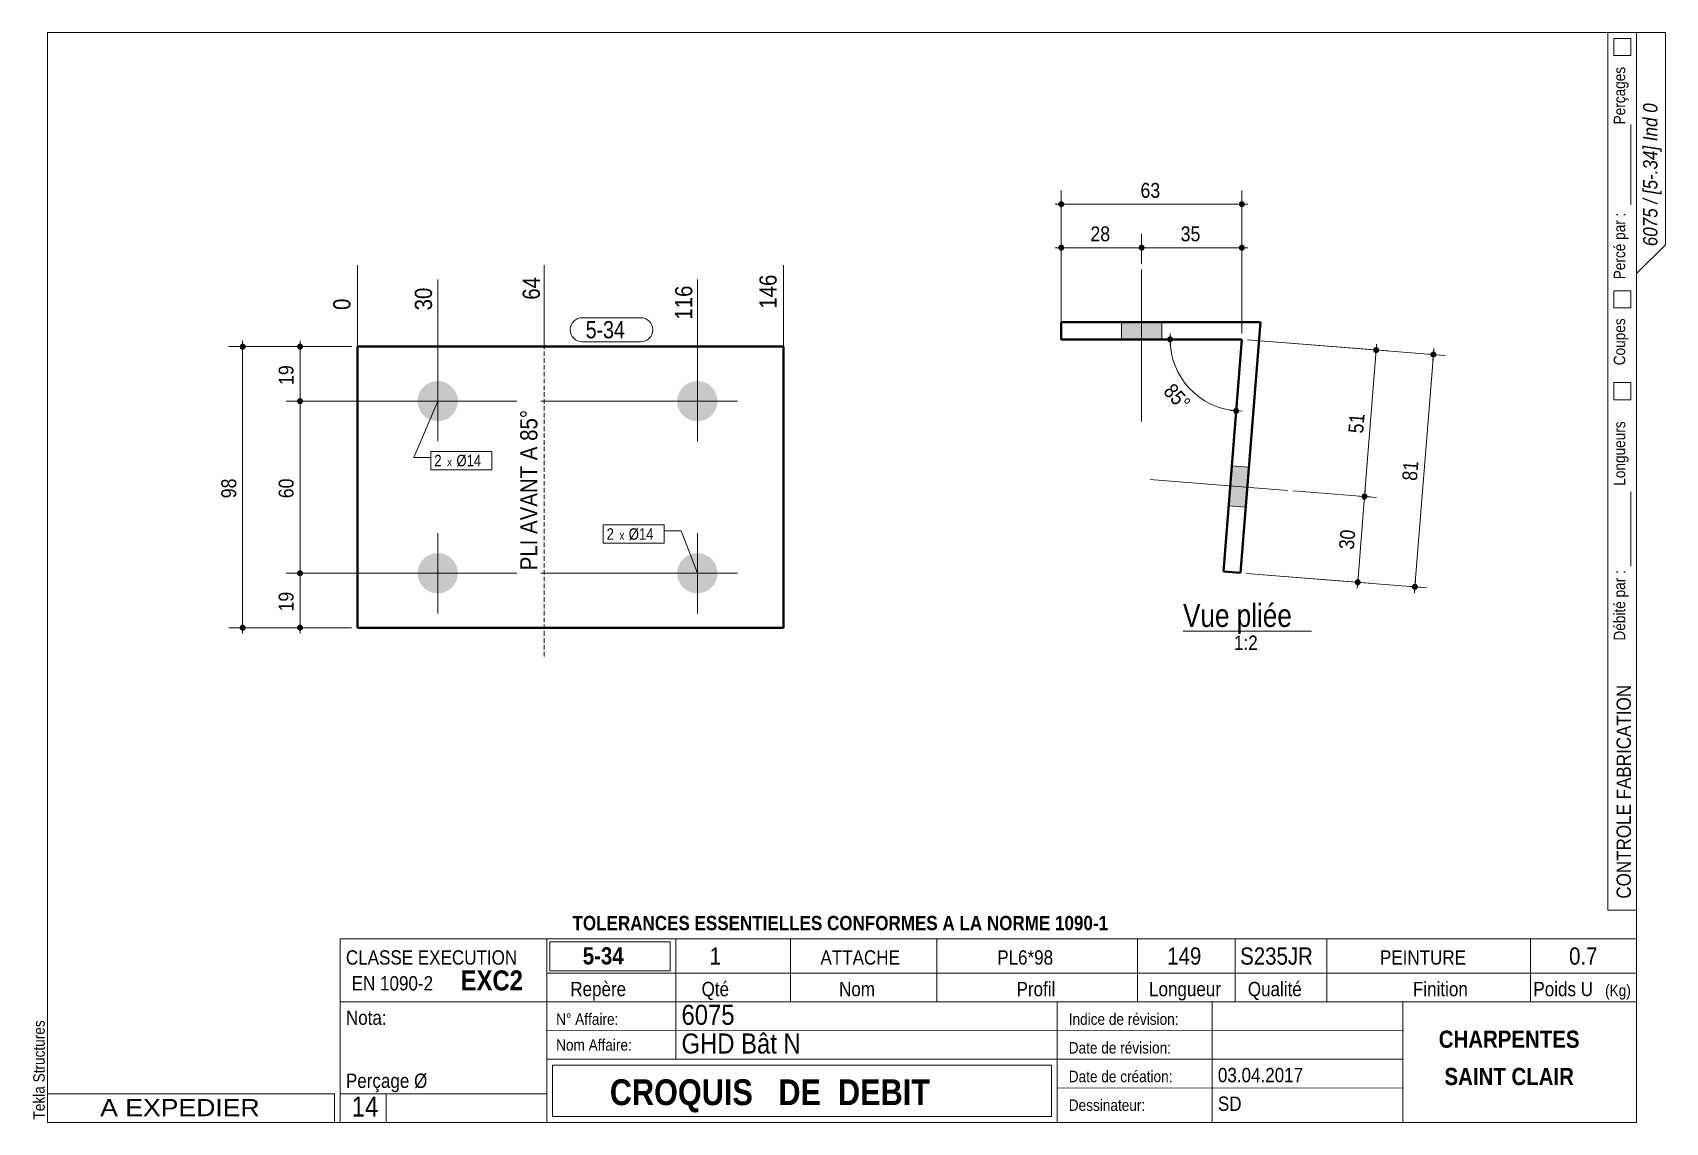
# Model space of a CAD drawing. Header units: millimetres. Extents: x 2 to 287, y 5 to 195.
import ezdxf

# ---------------------------------------------------------------- set-up
doc = ezdxf.new("R2010")
doc.units = ezdxf.units.MM
doc.linetypes.add('CACHE2', pattern=[1.190625, 0.79375, -0.396875])
for name, color, linetype, lineweight in [('Autre type objet', 1, 'Continuous', 0), ('Boulon', 7, 'Continuous', 0), ('Cache', 7, 'Continuous', 0), ('Cotation', 7, 'Continuous', 0), ('Désignation boulon', 3, 'Continuous', 0), ('Feuille dessin', 5, 'Continuous', 0), ('Objet graphique', 6, 'Continuous', 0), ('Piece', 2, 'Continuous', 0), ('Repère pièce', 3, 'Continuous', 0), ('Texte', 3, 'Continuous', 0)]:
    doc.layers.add(name, color=color, linetype=linetype, lineweight=lineweight)
doc.styles.add('ARIAL', font='ARIAL.TTF')
doc.styles.add('ARIAL_BOLD', font='ARIALBD.TTF')
doc.styles.add('ARIAL_ITALIC', font='ARIALI.TTF')
doc.styles.add('ARIAL_NARROW', font='ARIAL.TTF')
doc.styles.add('COMIC_SANS_MS', font='COMIC.TTF')

# ---------------------------------------------------------------- blocks, each defined once
blk = doc.blocks.new('*A1')
at = {"layer": 'Boulon'}
for points in [[(118.17, 127.25), (118.09, 127.25), (118, 127.25), (117.92, 127.26), (117.83, 127.27), (117.75, 127.28), (117.66, 127.3), (117.58, 127.31), (117.49, 127.33), (117.41, 127.35), (117.33, 127.37), (117.24, 127.39), (117.16, 127.42), (117.08, 127.45), (117, 127.48), (116.92, 127.51), (116.84, 127.54), (116.76, 127.58), (116.69, 127.62), (116.61, 127.66), (116.53, 127.7), (116.46, 127.74), (116.39, 127.79), (116.31, 127.83), (116.24, 127.88), (116.17, 127.93), (116.11, 127.99), (116.04, 128.04), (115.97, 128.09), (115.91, 128.15), (115.85, 128.21), (115.78, 128.27), (115.72, 128.33), (115.67, 128.39), (115.61, 128.46), (115.55, 128.52), (115.5, 128.59), (115.45, 128.66), (115.4, 128.73), (115.35, 128.8), (115.3, 128.87), (115.26, 128.94), (115.21, 129.02), (115.17, 129.09), (115.13, 129.17), (115.09, 129.25), (115.06, 129.33), (115.03, 129.4), (114.99, 129.48), (114.96, 129.57), (114.94, 129.65), (114.91, 129.73), (114.89, 129.81), (114.86, 129.89), (114.84, 129.98), (114.83, 130.06), (114.81, 130.15), (114.8, 130.23), (114.79, 130.32), (114.78, 130.4), (114.77, 130.49), (114.76, 130.57), (114.76, 130.66), (114.76, 130.74), (114.76, 130.83), (114.76, 130.92), (114.77, 131), (114.78, 131.09), (114.79, 131.17), (114.8, 131.26), (114.81, 131.34), (114.83, 131.43), (114.84, 131.51), (114.86, 131.59), (114.89, 131.68), (114.91, 131.76), (114.94, 131.84), (114.96, 131.92), (114.99, 132), (115.03, 132.08), (115.06, 132.16), (115.09, 132.24), (115.13, 132.32), (115.17, 132.39), (115.21, 132.47), (115.26, 132.54), (115.3, 132.62), (115.35, 132.69), (115.4, 132.76), (115.45, 132.83), (115.5, 132.9), (115.55, 132.96), (115.61, 133.03), (115.67, 133.09), (115.72, 133.16), (115.78, 133.22), (115.85, 133.28), (115.91, 133.34), (115.97, 133.39), (116.04, 133.45), (116.11, 133.5), (116.17, 133.56), (116.24, 133.61), (116.31, 133.65), (116.39, 133.7), (116.46, 133.75), (116.53, 133.79), (116.61, 133.83), (116.69, 133.87), (116.76, 133.91), (116.84, 133.94), (116.92, 133.98), (117, 134.01), (117.08, 134.04), (117.16, 134.07), (117.24, 134.09), (117.33, 134.12), (117.41, 134.14), (117.49, 134.16), (117.58, 134.18), (117.66, 134.19), (117.75, 134.21), (117.83, 134.22), (117.92, 134.23), (118, 134.23), (118.09, 134.24), (118.17, 134.24), (118.26, 134.24), (118.34, 134.24), (118.43, 134.24), (118.52, 134.23), (118.6, 134.23), (118.69, 134.22), (118.77, 134.21), (118.86, 134.19), (118.94, 134.18), (119.03, 134.16), (119.11, 134.14), (119.19, 134.12), (119.27, 134.09), (119.36, 134.07), (119.44, 134.04), (119.52, 134.01), (119.6, 133.98), (119.68, 133.94), (119.76, 133.91), (119.83, 133.87), (119.91, 133.83), (119.98, 133.79), (120.06, 133.75), (120.13, 133.7), (120.2, 133.65), (120.27, 133.61), (120.34, 133.56), (120.41, 133.5), (120.48, 133.45), (120.54, 133.39), (120.61, 133.34), (120.67, 133.28), (120.73, 133.22), (120.79, 133.16), (120.85, 133.09), (120.91, 133.03), (120.96, 132.96), (121.02, 132.9), (121.07, 132.83), (121.12, 132.76), (121.17, 132.69), (121.22, 132.62), (121.26, 132.54), (121.3, 132.47), (121.35, 132.39), (121.39, 132.32), (121.42, 132.24), (121.46, 132.16), (121.49, 132.08), (121.52, 132), (121.55, 131.92), (121.58, 131.84), (121.61, 131.76), (121.63, 131.68), (121.65, 131.59), (121.67, 131.51), (121.69, 131.43), (121.71, 131.34), (121.72, 131.26), (121.73, 131.17), (121.74, 131.09), (121.75, 131), (121.75, 130.92), (121.76, 130.83), (121.76, 130.74), (121.76, 130.66), (121.75, 130.57), (121.75, 130.49), (121.74, 130.4), (121.73, 130.32), (121.72, 130.23), (121.71, 130.15), (121.69, 130.06), (121.67, 129.98), (121.65, 129.89), (121.63, 129.81), (121.61, 129.73), (121.58, 129.65), (121.55, 129.57), (121.52, 129.48), (121.49, 129.4), (121.46, 129.33), (121.42, 129.25), (121.39, 129.17), (121.35, 129.09), (121.3, 129.02), (121.26, 128.94), (121.22, 128.87), (121.17, 128.8), (121.12, 128.73), (121.07, 128.66), (121.02, 128.59), (120.96, 128.52), (120.91, 128.46), (120.85, 128.39), (120.79, 128.33), (120.73, 128.27), (120.67, 128.21), (120.61, 128.15), (120.54, 128.09), (120.48, 128.04), (120.41, 127.99), (120.34, 127.93), (120.27, 127.88), (120.2, 127.83), (120.13, 127.79), (120.06, 127.74), (119.98, 127.7), (119.91, 127.66), (119.83, 127.62), (119.76, 127.58), (119.68, 127.54), (119.6, 127.51), (119.52, 127.48), (119.44, 127.45), (119.36, 127.42), (119.27, 127.39), (119.19, 127.37), (119.11, 127.35), (119.03, 127.33), (118.94, 127.31), (118.86, 127.3), (118.77, 127.28), (118.69, 127.27), (118.6, 127.26), (118.52, 127.25), (118.43, 127.25), (118.34, 127.25), (118.26, 127.24)], [(118.17, 97.25), (118.09, 97.25), (118, 97.25), (117.92, 97.26), (117.83, 97.27), (117.75, 97.28), (117.66, 97.3), (117.58, 97.31), (117.49, 97.33), (117.41, 97.35), (117.33, 97.37), (117.24, 97.39), (117.16, 97.42), (117.08, 97.45), (117, 97.48), (116.92, 97.51), (116.84, 97.54), (116.76, 97.58), (116.69, 97.62), (116.61, 97.66), (116.53, 97.7), (116.46, 97.74), (116.39, 97.79), (116.31, 97.83), (116.24, 97.88), (116.17, 97.93), (116.11, 97.99), (116.04, 98.04), (115.97, 98.09), (115.91, 98.15), (115.85, 98.21), (115.78, 98.27), (115.72, 98.33), (115.67, 98.39), (115.61, 98.46), (115.55, 98.52), (115.5, 98.59), (115.45, 98.66), (115.4, 98.73), (115.35, 98.8), (115.3, 98.87), (115.26, 98.94), (115.21, 99.02), (115.17, 99.09), (115.13, 99.17), (115.09, 99.25), (115.06, 99.33), (115.03, 99.4), (114.99, 99.48), (114.96, 99.57), (114.94, 99.65), (114.91, 99.73), (114.89, 99.81), (114.86, 99.89), (114.84, 99.98), (114.83, 100.06), (114.81, 100.15), (114.8, 100.23), (114.79, 100.32), (114.78, 100.4), (114.77, 100.49), (114.76, 100.57), (114.76, 100.66), (114.76, 100.74), (114.76, 100.83), (114.76, 100.92), (114.77, 101), (114.78, 101.09), (114.79, 101.17), (114.8, 101.26), (114.81, 101.34), (114.83, 101.43), (114.84, 101.51), (114.86, 101.59), (114.89, 101.68), (114.91, 101.76), (114.94, 101.84), (114.96, 101.92), (114.99, 102), (115.03, 102.08), (115.06, 102.16), (115.09, 102.24), (115.13, 102.32), (115.17, 102.39), (115.21, 102.47), (115.26, 102.54), (115.3, 102.62), (115.35, 102.69), (115.4, 102.76), (115.45, 102.83), (115.5, 102.9), (115.55, 102.96), (115.61, 103.03), (115.67, 103.09), (115.72, 103.16), (115.78, 103.22), (115.85, 103.28), (115.91, 103.34), (115.97, 103.39), (116.04, 103.45), (116.11, 103.5), (116.17, 103.56), (116.24, 103.61), (116.31, 103.65), (116.39, 103.7), (116.46, 103.75), (116.53, 103.79), (116.61, 103.83), (116.69, 103.87), (116.76, 103.91), (116.84, 103.94), (116.92, 103.98), (117, 104.01), (117.08, 104.04), (117.16, 104.07), (117.24, 104.09), (117.33, 104.12), (117.41, 104.14), (117.49, 104.16), (117.58, 104.18), (117.66, 104.19), (117.75, 104.21), (117.83, 104.22), (117.92, 104.23), (118, 104.23), (118.09, 104.24), (118.17, 104.24), (118.26, 104.24), (118.34, 104.24), (118.43, 104.24), (118.52, 104.23), (118.6, 104.23), (118.69, 104.22), (118.77, 104.21), (118.86, 104.19), (118.94, 104.18), (119.03, 104.16), (119.11, 104.14), (119.19, 104.12), (119.27, 104.09), (119.36, 104.07), (119.44, 104.04), (119.52, 104.01), (119.6, 103.98), (119.68, 103.94), (119.76, 103.91), (119.83, 103.87), (119.91, 103.83), (119.98, 103.79), (120.06, 103.75), (120.13, 103.7), (120.2, 103.65), (120.27, 103.61), (120.34, 103.56), (120.41, 103.5), (120.48, 103.45), (120.54, 103.39), (120.61, 103.34), (120.67, 103.28), (120.73, 103.22), (120.79, 103.16), (120.85, 103.09), (120.91, 103.03), (120.96, 102.96), (121.02, 102.9), (121.07, 102.83), (121.12, 102.76), (121.17, 102.69), (121.22, 102.62), (121.26, 102.54), (121.3, 102.47), (121.35, 102.39), (121.39, 102.32), (121.42, 102.24), (121.46, 102.16), (121.49, 102.08), (121.52, 102), (121.55, 101.92), (121.58, 101.84), (121.61, 101.76), (121.63, 101.68), (121.65, 101.59), (121.67, 101.51), (121.69, 101.43), (121.71, 101.34), (121.72, 101.26), (121.73, 101.17), (121.74, 101.09), (121.75, 101), (121.75, 100.92), (121.76, 100.83), (121.76, 100.74), (121.76, 100.66), (121.75, 100.57), (121.75, 100.49), (121.74, 100.4), (121.73, 100.32), (121.72, 100.23), (121.71, 100.15), (121.69, 100.06), (121.67, 99.98), (121.65, 99.89), (121.63, 99.81), (121.61, 99.73), (121.58, 99.65), (121.55, 99.57), (121.52, 99.48), (121.49, 99.4), (121.46, 99.33), (121.42, 99.25), (121.39, 99.17), (121.35, 99.09), (121.3, 99.02), (121.26, 98.94), (121.22, 98.87), (121.17, 98.8), (121.12, 98.73), (121.07, 98.66), (121.02, 98.59), (120.96, 98.52), (120.91, 98.46), (120.85, 98.39), (120.79, 98.33), (120.73, 98.27), (120.67, 98.21), (120.61, 98.15), (120.54, 98.09), (120.48, 98.04), (120.41, 97.99), (120.34, 97.93), (120.27, 97.88), (120.2, 97.83), (120.13, 97.79), (120.06, 97.74), (119.98, 97.7), (119.91, 97.66), (119.83, 97.62), (119.76, 97.58), (119.68, 97.54), (119.6, 97.51), (119.52, 97.48), (119.44, 97.45), (119.36, 97.42), (119.27, 97.39), (119.19, 97.37), (119.11, 97.35), (119.03, 97.33), (118.94, 97.31), (118.86, 97.3), (118.77, 97.28), (118.69, 97.27), (118.6, 97.26), (118.52, 97.25), (118.43, 97.25), (118.34, 97.25), (118.26, 97.24)]]:
    blk.add_hatch(color=256, dxfattribs=at).paths.add_polyline_path(points, flags=17)
at = {"layer": 'Boulon', "linetype": 'Continuous', "lineweight": 0}
for p, q in [((118.26, 137.74), (118.26, 123.74)), ((111.26, 130.74), (125.26, 130.74)), ((118.26, 107.74), (118.26, 93.74)), ((111.26, 100.74), (125.26, 100.74))]:
    blk.add_line(p, q, dxfattribs=at)
blk = doc.blocks.new('*A2')
at = {"layer": 'Boulon'}
for points in [[(69.5, 130.83), (69.51, 130.92), (69.51, 131.01), (69.52, 131.09), (69.53, 131.18), (69.54, 131.26), (69.55, 131.35), (69.57, 131.43), (69.59, 131.52), (69.61, 131.6), (69.63, 131.68), (69.65, 131.76), (69.68, 131.85), (69.71, 131.93), (69.74, 132.01), (69.77, 132.09), (69.8, 132.17), (69.84, 132.24), (69.88, 132.32), (69.91, 132.4), (69.96, 132.47), (70, 132.55), (70.04, 132.62), (70.09, 132.69), (70.14, 132.76), (70.19, 132.83), (70.24, 132.9), (70.3, 132.97), (70.35, 133.03), (70.41, 133.1), (70.47, 133.16), (70.53, 133.22), (70.59, 133.28), (70.65, 133.34), (70.72, 133.4), (70.78, 133.45), (70.85, 133.51), (70.92, 133.56), (70.99, 133.61), (71.06, 133.66), (71.13, 133.71), (71.2, 133.75), (71.28, 133.79), (71.35, 133.83), (71.43, 133.87), (71.51, 133.91), (71.58, 133.95), (71.66, 133.98), (71.74, 134.01), (71.82, 134.04), (71.9, 134.07), (71.99, 134.1), (72.07, 134.12), (72.15, 134.14), (72.23, 134.16), (72.32, 134.18), (72.4, 134.2), (72.49, 134.21), (72.57, 134.22), (72.66, 134.23), (72.74, 134.24), (72.83, 134.24), (72.92, 134.25), (73, 134.25), (73.09, 134.25), (73.17, 134.24), (73.26, 134.24), (73.34, 134.23), (73.43, 134.22), (73.52, 134.21), (73.6, 134.2), (73.68, 134.18), (73.77, 134.16), (73.85, 134.14), (73.94, 134.12), (74.02, 134.1), (74.1, 134.07), (74.18, 134.04), (74.26, 134.01), (74.34, 133.98), (74.42, 133.95), (74.5, 133.91), (74.58, 133.87), (74.65, 133.83), (74.73, 133.79), (74.8, 133.75), (74.87, 133.71), (74.95, 133.66), (75.02, 133.61), (75.09, 133.56), (75.16, 133.51), (75.22, 133.45), (75.29, 133.4), (75.35, 133.34), (75.42, 133.28), (75.48, 133.22), (75.54, 133.16), (75.6, 133.1), (75.65, 133.03), (75.71, 132.97), (75.76, 132.9), (75.81, 132.83), (75.86, 132.76), (75.91, 132.69), (75.96, 132.62), (76, 132.55), (76.05, 132.47), (76.09, 132.4), (76.13, 132.32), (76.17, 132.24), (76.2, 132.17), (76.24, 132.09), (76.27, 132.01), (76.3, 131.93), (76.33, 131.85), (76.35, 131.76), (76.37, 131.68), (76.4, 131.6), (76.42, 131.52), (76.43, 131.43), (76.45, 131.35), (76.46, 131.26), (76.48, 131.18), (76.48, 131.09), (76.49, 131.01), (76.5, 130.92), (76.5, 130.83), (76.5, 130.75), (76.5, 130.66), (76.5, 130.58), (76.49, 130.49), (76.48, 130.41), (76.48, 130.32), (76.46, 130.23), (76.45, 130.15), (76.43, 130.07), (76.42, 129.98), (76.4, 129.9), (76.37, 129.81), (76.35, 129.73), (76.33, 129.65), (76.3, 129.57), (76.27, 129.49), (76.24, 129.41), (76.2, 129.33), (76.17, 129.25), (76.13, 129.17), (76.09, 129.1), (76.05, 129.02), (76, 128.95), (75.96, 128.88), (75.91, 128.8), (75.86, 128.73), (75.81, 128.66), (75.76, 128.59), (75.71, 128.53), (75.65, 128.46), (75.6, 128.4), (75.54, 128.33), (75.48, 128.27), (75.42, 128.21), (75.35, 128.15), (75.29, 128.1), (75.22, 128.04), (75.16, 127.99), (75.09, 127.94), (75.02, 127.89), (74.95, 127.84), (74.87, 127.79), (74.8, 127.75), (74.73, 127.7), (74.65, 127.66), (74.58, 127.62), (74.5, 127.58), (74.42, 127.55), (74.34, 127.51), (74.26, 127.48), (74.18, 127.45), (74.1, 127.42), (74.02, 127.4), (73.94, 127.37), (73.85, 127.35), (73.77, 127.33), (73.68, 127.32), (73.6, 127.3), (73.52, 127.29), (73.43, 127.27), (73.34, 127.27), (73.26, 127.26), (73.17, 127.25), (73.09, 127.25), (73, 127.25), (72.92, 127.25), (72.83, 127.25), (72.74, 127.26), (72.66, 127.27), (72.57, 127.27), (72.49, 127.29), (72.4, 127.3), (72.32, 127.32), (72.23, 127.33), (72.15, 127.35), (72.07, 127.37), (71.99, 127.4), (71.9, 127.42), (71.82, 127.45), (71.74, 127.48), (71.66, 127.51), (71.58, 127.55), (71.51, 127.58), (71.43, 127.62), (71.35, 127.66), (71.28, 127.7), (71.2, 127.75), (71.13, 127.79), (71.06, 127.84), (70.99, 127.89), (70.92, 127.94), (70.85, 127.99), (70.78, 128.04), (70.72, 128.1), (70.65, 128.15), (70.59, 128.21), (70.53, 128.27), (70.47, 128.33), (70.41, 128.4), (70.35, 128.46), (70.3, 128.53), (70.24, 128.59), (70.19, 128.66), (70.14, 128.73), (70.09, 128.8), (70.04, 128.88), (70, 128.95), (69.96, 129.02), (69.91, 129.1), (69.88, 129.17), (69.84, 129.25), (69.8, 129.33), (69.77, 129.41), (69.74, 129.49), (69.71, 129.57), (69.68, 129.65), (69.65, 129.73), (69.63, 129.81), (69.61, 129.9), (69.59, 129.98), (69.57, 130.07), (69.55, 130.15), (69.54, 130.23), (69.53, 130.32), (69.52, 130.41), (69.51, 130.49), (69.51, 130.58), (69.5, 130.66), (69.5, 130.75)], [(69.5, 100.83), (69.51, 100.92), (69.51, 101.01), (69.52, 101.09), (69.53, 101.18), (69.54, 101.26), (69.55, 101.35), (69.57, 101.43), (69.59, 101.52), (69.61, 101.6), (69.63, 101.68), (69.65, 101.76), (69.68, 101.85), (69.71, 101.93), (69.74, 102.01), (69.77, 102.09), (69.8, 102.17), (69.84, 102.24), (69.88, 102.32), (69.91, 102.4), (69.96, 102.47), (70, 102.55), (70.04, 102.62), (70.09, 102.69), (70.14, 102.76), (70.19, 102.83), (70.24, 102.9), (70.3, 102.97), (70.35, 103.03), (70.41, 103.1), (70.47, 103.16), (70.53, 103.22), (70.59, 103.28), (70.65, 103.34), (70.72, 103.4), (70.78, 103.45), (70.85, 103.51), (70.92, 103.56), (70.99, 103.61), (71.06, 103.66), (71.13, 103.71), (71.2, 103.75), (71.28, 103.79), (71.35, 103.83), (71.43, 103.87), (71.51, 103.91), (71.58, 103.95), (71.66, 103.98), (71.74, 104.01), (71.82, 104.04), (71.9, 104.07), (71.99, 104.1), (72.07, 104.12), (72.15, 104.14), (72.23, 104.16), (72.32, 104.18), (72.4, 104.2), (72.49, 104.21), (72.57, 104.22), (72.66, 104.23), (72.74, 104.24), (72.83, 104.24), (72.92, 104.25), (73, 104.25), (73.09, 104.25), (73.17, 104.24), (73.26, 104.24), (73.34, 104.23), (73.43, 104.22), (73.52, 104.21), (73.6, 104.2), (73.68, 104.18), (73.77, 104.16), (73.85, 104.14), (73.94, 104.12), (74.02, 104.1), (74.1, 104.07), (74.18, 104.04), (74.26, 104.01), (74.34, 103.98), (74.42, 103.95), (74.5, 103.91), (74.58, 103.87), (74.65, 103.83), (74.73, 103.79), (74.8, 103.75), (74.87, 103.71), (74.95, 103.66), (75.02, 103.61), (75.09, 103.56), (75.16, 103.51), (75.22, 103.45), (75.29, 103.4), (75.35, 103.34), (75.42, 103.28), (75.48, 103.22), (75.54, 103.16), (75.6, 103.1), (75.65, 103.03), (75.71, 102.97), (75.76, 102.9), (75.81, 102.83), (75.86, 102.76), (75.91, 102.69), (75.96, 102.62), (76, 102.55), (76.05, 102.47), (76.09, 102.4), (76.13, 102.32), (76.17, 102.24), (76.2, 102.17), (76.24, 102.09), (76.27, 102.01), (76.3, 101.93), (76.33, 101.85), (76.35, 101.76), (76.37, 101.68), (76.4, 101.6), (76.42, 101.52), (76.43, 101.43), (76.45, 101.35), (76.46, 101.26), (76.48, 101.18), (76.48, 101.09), (76.49, 101.01), (76.5, 100.92), (76.5, 100.83), (76.5, 100.75), (76.5, 100.66), (76.5, 100.58), (76.49, 100.49), (76.48, 100.41), (76.48, 100.32), (76.46, 100.23), (76.45, 100.15), (76.43, 100.07), (76.42, 99.98), (76.4, 99.9), (76.37, 99.81), (76.35, 99.73), (76.33, 99.65), (76.3, 99.57), (76.27, 99.49), (76.24, 99.41), (76.2, 99.33), (76.17, 99.25), (76.13, 99.17), (76.09, 99.1), (76.05, 99.02), (76, 98.95), (75.96, 98.88), (75.91, 98.8), (75.86, 98.73), (75.81, 98.66), (75.76, 98.59), (75.71, 98.53), (75.65, 98.46), (75.6, 98.4), (75.54, 98.33), (75.48, 98.27), (75.42, 98.21), (75.35, 98.15), (75.29, 98.1), (75.22, 98.04), (75.16, 97.99), (75.09, 97.94), (75.02, 97.89), (74.95, 97.84), (74.87, 97.79), (74.8, 97.75), (74.73, 97.7), (74.65, 97.66), (74.58, 97.62), (74.5, 97.58), (74.42, 97.55), (74.34, 97.51), (74.26, 97.48), (74.18, 97.45), (74.1, 97.42), (74.02, 97.4), (73.94, 97.37), (73.85, 97.35), (73.77, 97.33), (73.68, 97.32), (73.6, 97.3), (73.52, 97.29), (73.43, 97.27), (73.34, 97.27), (73.26, 97.26), (73.17, 97.25), (73.09, 97.25), (73, 97.25), (72.92, 97.25), (72.83, 97.25), (72.74, 97.26), (72.66, 97.27), (72.57, 97.27), (72.49, 97.29), (72.4, 97.3), (72.32, 97.32), (72.23, 97.33), (72.15, 97.35), (72.07, 97.37), (71.99, 97.4), (71.9, 97.42), (71.82, 97.45), (71.74, 97.48), (71.66, 97.51), (71.58, 97.55), (71.51, 97.58), (71.43, 97.62), (71.35, 97.66), (71.28, 97.7), (71.2, 97.75), (71.13, 97.79), (71.06, 97.84), (70.99, 97.89), (70.92, 97.94), (70.85, 97.99), (70.78, 98.04), (70.72, 98.1), (70.65, 98.15), (70.59, 98.21), (70.53, 98.27), (70.47, 98.33), (70.41, 98.4), (70.35, 98.46), (70.3, 98.53), (70.24, 98.59), (70.19, 98.66), (70.14, 98.73), (70.09, 98.8), (70.04, 98.88), (70, 98.95), (69.96, 99.02), (69.91, 99.1), (69.88, 99.17), (69.84, 99.25), (69.8, 99.33), (69.77, 99.41), (69.74, 99.49), (69.71, 99.57), (69.68, 99.65), (69.65, 99.73), (69.63, 99.81), (69.61, 99.9), (69.59, 99.98), (69.57, 100.07), (69.55, 100.15), (69.54, 100.23), (69.53, 100.32), (69.52, 100.41), (69.51, 100.49), (69.51, 100.58), (69.5, 100.66), (69.5, 100.75)]]:
    blk.add_hatch(color=256, dxfattribs=at).paths.add_polyline_path(points, flags=17)
at = {"layer": 'Boulon', "linetype": 'Continuous', "lineweight": 0}
for p, q in [((73, 137.75), (73, 123.75)), ((80, 130.75), (66, 130.75)), ((73, 107.75), (73, 93.75)), ((80, 100.75), (66, 100.75))]:
    blk.add_line(p, q, dxfattribs=at)
blk = doc.blocks.new('*A3')
at = {"layer": 'Cache', "color": 7, "linetype": 'CACHE2', "lineweight": 20}
blk.add_line((91.55468, 86.249236), (91.55468, 145.249236), dxfattribs=at)
at = {"layer": 'Piece', "color": 2, "linetype": 'Continuous', "lineweight": 40}
for p, q in [((59.002938, 140.249236), (59.002938, 91.249236)), ((133.258756, 140.249236), (59.002938, 140.249236)), ((133.258756, 91.249236), (133.258756, 140.249236)), ((59.002938, 91.249236), (133.258756, 91.249236))]:
    blk.add_line(p, q, dxfattribs=at)
blk = doc.blocks.new('*A4')
at = {"layer": 'Boulon'}
blk.add_hatch(color=256, dxfattribs=at).paths.add_polyline_path([(213.86, 112.25), (210.87, 112.49), (211.43, 119.47), (214.42, 119.23)], flags=17)
blk.add_hatch(color=256, dxfattribs=at).paths.add_polyline_path([(213.86, 112.25), (210.87, 112.49), (211.43, 119.47), (214.42, 119.23)], flags=17)
at = {"layer": 'Boulon', "linetype": 'Continuous', "lineweight": 0}
for p, q in [((221.12, 115.19), (197.19, 117.08)), ((221.12, 115.19), (197.19, 117.08)), ((214.42, 119.23), (211.43, 119.47)), ((214.42, 119.23), (211.43, 119.47)), ((213.86, 112.25), (210.87, 112.49)), ((213.86, 112.25), (210.87, 112.49))]:
    blk.add_line(p, q, dxfattribs=at)
blk = doc.blocks.new('*A5')
at = {"layer": 'Boulon'}
blk.add_hatch(color=256, dxfattribs=at).paths.add_polyline_path([(199.2, 144.52), (199.2, 141.52), (192.2, 141.52), (192.2, 144.52)], flags=17)
blk.add_hatch(color=256, dxfattribs=at).paths.add_polyline_path([(199.2, 144.52), (199.2, 141.52), (192.2, 141.52), (192.2, 144.52)], flags=17)
at = {"layer": 'Boulon', "linetype": 'Continuous', "lineweight": 0}
for p, q in [((195.7, 153.71), (195.7, 127.21)), ((195.7, 153.71), (195.7, 127.21)), ((192.2, 144.52), (192.2, 141.52)), ((192.2, 144.52), (192.2, 141.52)), ((199.2, 144.52), (199.2, 141.52)), ((199.2, 144.52), (199.2, 141.52))]:
    blk.add_line(p, q, dxfattribs=at)
blk = doc.blocks.new('*A6')
at = {"layer": 'Piece', "color": 2, "linetype": 'Continuous', "lineweight": 40}
for p, q in [((216.421895, 144.520368), (181.704177, 144.520368)), ((181.704177, 144.520368), (181.704177, 141.520368)), ((216.421895, 144.520368), (212.953594, 100.787631)), ((213.174555, 141.520368), (181.704177, 141.520368)), ((209.962984, 101.024807), (213.174555, 141.520368)), ((212.953594, 100.787631), (209.962984, 101.024807))]:
    blk.add_line(p, q, dxfattribs=at)
blk = doc.blocks.new('*A7')
at = {"layer": 'Objet graphique', "linetype": 'Continuous', "lineweight": 0}
blk.add_line((73.001695, 137.748205), (73.001695, 151.940303), dxfattribs=at)
blk = doc.blocks.new('*A8')
at = {"layer": 'Objet graphique', "linetype": 'Continuous', "lineweight": 0}
blk.add_line((118.258754, 137.744236), (118.258754, 151.936333), dxfattribs=at)
blk = doc.blocks.new('*A9')
at = {"layer": 'Objet graphique', "linetype": 'Continuous', "lineweight": 0}
blk.add_line((133.258756, 140.249236), (133.258756, 154.441333), dxfattribs=at)
blk = doc.blocks.new('*A10')
at = {"layer": 'Objet graphique', "linetype": 'Continuous', "lineweight": 0}
blk.add_line((59.002938, 140.249236), (59.002938, 154.441333), dxfattribs=at)
blk = doc.blocks.new('*A11')
at = {"layer": 'Objet graphique', "linetype": 'Continuous', "lineweight": 0}
blk.add_line((91.55468, 140.249236), (91.55468, 154.441333), dxfattribs=at)
blk = doc.blocks.new('*A12')
at = {"layer": 'Feuille dessin', "linetype": 'Continuous', "lineweight": 0}
for p, q in [((282, 195), (5, 195)), ((5, 195), (5, 5)), ((282, 5), (282, 195)), ((5, 5), (282, 5))]:
    blk.add_line(p, q, dxfattribs=at)
at = {"layer": 'Feuille dessin', "style": 'ARIAL', "width": 0.85}
blk.add_text('Tekla Structures', height=2, rotation=90, dxfattribs=at).set_placement((4.5, 5.5))
blk = doc.blocks.new('*A13')
at = {"layer": 'Autre type objet', "linetype": 'Continuous', "lineweight": 0}
for p, q in [((56, 37), (92, 37)), ((56, 37), (56, 10)), ((92, 37), (92, 10)), ((56, 26), (92, 26)), ((56, 10), (92, 10)), ((56, 5), (56, 10)), ((64, 5), (64, 10)), ((56, 5), (64, 5))]:
    blk.add_line(p, q, dxfattribs=at)
at = {"layer": 'Autre type objet', "width": 0.85}
for s, height, style, p in [('CLASSE EXECUTION', 2.5, 'ARIAL', (57, 32.5)), ('EXC2', 3.5, 'ARIAL_BOLD', (77, 28)), ('EN 1090-2', 2.5, 'ARIAL', (58, 28)), ('Nota:', 2.5, 'ARIAL', (57, 22)), ('Perçage Ø', 2.5, 'ARIAL', (57, 11)), ('14', 3.5, 'ARIAL_NARROW', (58.014234, 6))]:
    blk.add_text(s, height=height, dxfattribs=dict(at, style=style)).set_placement(p)
blk = doc.blocks.new('*A14')
at = {"layer": 'Autre type objet', "linetype": 'Continuous', "lineweight": 0}
for p, q in [((277, 42), (277, 195)), ((277, 195), (287, 195)), ((278, 194), (278, 191)), ((281, 194), (278, 194)), ((281, 191), (281, 194)), ((282, 42), (282, 195)), ((287, 195), (287, 158)), ((278, 191), (281, 191)), ((281, 165), (281, 179)), ((287, 158), (282, 153)), ((278, 150), (278, 147)), ((281, 150), (278, 150)), ((281, 147), (281, 150)), ((278, 147), (281, 147)), ((278, 134), (278, 131)), ((281, 134), (278, 134)), ((281, 131), (281, 134)), ((278, 131), (281, 131)), ((281, 102), (281, 115)), ((277, 42), (282, 42))]:
    blk.add_line(p, q, dxfattribs=at)
at = {"layer": 'Autre type objet', "width": 0.85}
for s, height, style, p in [('Perçages', 2, 'ARIAL', (280, 179)), ('6075 / [5-.34] Ind 0', 2.5, 'ARIAL_ITALIC', (285.619109, 157.760245)), ('Percé par :', 2, 'ARIAL', (280, 152)), ('Coupes', 2, 'ARIAL', (280, 137)), ('Longueurs', 2, 'ARIAL', (280, 116)), ('Débité par :', 2, 'ARIAL', (280, 89)), ('CONTROLE FABRICATION', 2.5, 'ARIAL', (281, 44))]:
    blk.add_text(s, height=height, rotation=90, dxfattribs=dict(at, style=style)).set_placement(p)
blk = doc.blocks.new('*A15')
at = {"layer": 'Autre type objet', "linetype": 'Continuous', "lineweight": 0}
for p, q in [((92, 37), (282, 37)), ((92, 37), (92, 31)), ((114.5, 31), (114.5, 37)), ((134.5, 31), (134.5, 37)), ((160, 31), (160, 37)), ((195, 31), (195, 37)), ((212, 31), (212, 37)), ((228, 31), (228, 37)), ((263.5, 31), (263.5, 37)), ((282, 31), (282, 37)), ((92.51953, 36.5), (113.5, 36.5)), ((92.51953, 31.394341), (92.51953, 36.5)), ((113.5, 36.5), (113.5, 31.394341)), ((113.5, 31.394341), (92.51953, 31.394341)), ((92, 31), (282, 31)), ((92, 31), (92, 5)), ((114.5, 16), (114.5, 31)), ((134.5, 26), (134.5, 31)), ((160, 26), (160, 31)), ((195, 26), (195, 31)), ((212, 26), (212, 31)), ((228, 26), (228, 31)), ((263.5, 26), (263.5, 31)), ((282, 5), (282, 31)), ((92, 26), (282, 26)), ((181, 26), (181, 5)), ((208, 26), (208, 5)), ((241.262466, 5), (241.262466, 26)), ((92, 21), (241.327069, 20.935451)), ((92, 16), (181, 16)), ((93, 15), (180, 15)), ((93, 6), (93, 15)), ((180, 15), (180, 6)), ((181, 16), (241.297815, 16.021151)), ((181, 11), (241.217807, 10.969512)), ((180, 6), (93, 6)), ((92, 5), (282, 5))]:
    blk.add_line(p, q, dxfattribs=at)
at = {"layer": 'Autre type objet', "width": 0.85}
for s, height, style, p in [('TOLERANCES ESSENTIELLES CONFORMES A LA NORME 1090-1', 2.5, 'ARIAL_BOLD', (96.5, 38.5)), ('5-34', 3, 'ARIAL_BOLD', (98.285724, 32.540141)), ('1', 3, 'ARIAL', (120.389893, 32.5)), ('ATTACHE', 2.5, 'ARIAL', (139.718018, 32.5)), ('PL6*98', 2.5, 'ARIAL', (170.537964, 32.5)), ('149', 3, 'ARIAL', (200.165771, 32.5)), ('S235JR', 3, 'ARIAL', (212.880127, 32.5)), ('PEINTURE', 2.5, 'ARIAL', (237.24646, 32.5)), ('0.7', 3, 'ARIAL', (270.222412, 32.5)), ('Repère', 2.5, 'ARIAL', (96.112978, 27)), ('Qté', 2.5, 'ARIAL', (119, 27)), ('Nom', 2.5, 'ARIAL', (142.961426, 27)), ('Profil', 2.5, 'ARIAL', (173.903564, 27)), ('Longueur', 2.5, 'ARIAL', (197, 27)), ('Qualité', 2.5, 'ARIAL', (214.218018, 27)), ('Finition', 2.5, 'ARIAL', (243, 27)), ('Poids U', 2.5, 'ARIAL', (264, 27)), ('(Kg)', 2, 'ARIAL', (276.5, 27)), ('N° Affaire:', 2, 'ARIAL', (93.640566, 22)), ('6075', 3.5, 'ARIAL', (115.5, 22)), ('Indice de révision:', 2, 'ARIAL', (183, 22)), ('GHD Bât N', 3.5, 'ARIAL', (115.5, 17)), ('CHARPENTES', 3, 'ARIAL_BOLD', (247.5, 18)), ('Nom Affaire:', 2, 'ARIAL', (93.640566, 17.5)), ('Date de révision:', 2, 'ARIAL', (183, 17)), ('03.04.2017', 2.5, 'ARIAL', (209, 12)), ('SAINT CLAIR', 3, 'ARIAL_BOLD', (248.5, 11.5)), ('CROQUIS   DE  DEBIT', 4.5, 'ARIAL_BOLD', (103, 8)), ('Date de création:', 2, 'ARIAL', (183, 12)), ('Dessinateur:', 2, 'ARIAL', (183, 7)), ('SD', 2.5, 'ARIAL', (209, 7))]:
    blk.add_text(s, height=height, dxfattribs=dict(at, style=style)).set_placement(p)
blk = doc.blocks.new('*A16')
at = {"layer": 'Autre type objet', "linetype": 'Continuous', "lineweight": 0}
for p, q in [((5, 10), (55, 10)), ((5, 10), (5, 5)), ((55, 10), (55, 5)), ((5, 5), (55, 5))]:
    blk.add_line(p, q, dxfattribs=at)
at = {"layer": 'Autre type objet', "style": 'ARIAL', "width": 1.105}
blk.add_text('A EXPEDIER', height=3, dxfattribs=at).set_placement((14.169647, 6.073465))
blk = doc.blocks.new('*A17')
at = {"layer": 'Cotation'}
for points in [[(38.98, 139.73), (38.95, 139.73), (38.93, 139.73), (38.9, 139.74), (38.88, 139.74), (38.85, 139.75), (38.83, 139.76), (38.8, 139.77), (38.78, 139.78), (38.76, 139.79), (38.74, 139.8), (38.71, 139.82), (38.69, 139.83), (38.67, 139.85), (38.65, 139.86), (38.64, 139.88), (38.62, 139.9), (38.6, 139.92), (38.59, 139.94), (38.57, 139.96), (38.56, 139.98), (38.54, 140), (38.53, 140.03), (38.52, 140.05), (38.51, 140.07), (38.51, 140.1), (38.5, 140.12), (38.49, 140.15), (38.49, 140.17), (38.49, 140.2), (38.48, 140.22), (38.48, 140.25), (38.48, 140.27), (38.49, 140.3), (38.49, 140.33), (38.49, 140.35), (38.5, 140.38), (38.51, 140.4), (38.51, 140.42), (38.52, 140.45), (38.53, 140.47), (38.54, 140.49), (38.56, 140.52), (38.57, 140.54), (38.59, 140.56), (38.6, 140.58), (38.62, 140.6), (38.64, 140.62), (38.65, 140.63), (38.67, 140.65), (38.69, 140.67), (38.71, 140.68), (38.74, 140.7), (38.76, 140.71), (38.78, 140.72), (38.8, 140.73), (38.83, 140.74), (38.85, 140.75), (38.88, 140.75), (38.9, 140.76), (38.93, 140.76), (38.95, 140.77), (38.98, 140.77), (39, 140.77), (39.03, 140.77), (39.05, 140.77), (39.08, 140.76), (39.1, 140.76), (39.13, 140.75), (39.15, 140.75), (39.18, 140.74), (39.2, 140.73), (39.23, 140.72), (39.25, 140.71), (39.27, 140.7), (39.29, 140.68), (39.31, 140.67), (39.33, 140.65), (39.35, 140.63), (39.37, 140.62), (39.39, 140.6), (39.4, 140.58), (39.42, 140.56), (39.44, 140.54), (39.45, 140.52), (39.46, 140.49), (39.47, 140.47), (39.48, 140.45), (39.49, 140.42), (39.5, 140.4), (39.51, 140.38), (39.51, 140.35), (39.52, 140.33), (39.52, 140.3), (39.52, 140.27), (39.52, 140.25), (39.52, 140.22), (39.52, 140.2), (39.52, 140.17), (39.51, 140.15), (39.51, 140.12), (39.5, 140.1), (39.49, 140.07), (39.48, 140.05), (39.47, 140.03), (39.46, 140), (39.45, 139.98), (39.44, 139.96), (39.42, 139.94), (39.4, 139.92), (39.39, 139.9), (39.37, 139.88), (39.35, 139.86), (39.33, 139.85), (39.31, 139.83), (39.29, 139.82), (39.27, 139.8), (39.25, 139.79), (39.23, 139.78), (39.2, 139.77), (39.18, 139.76), (39.15, 139.75), (39.13, 139.74), (39.1, 139.74), (39.08, 139.73), (39.05, 139.73), (39.03, 139.73), (39, 139.73)], [(38.98, 90.73), (38.95, 90.73), (38.93, 90.73), (38.9, 90.74), (38.88, 90.74), (38.85, 90.75), (38.83, 90.76), (38.8, 90.77), (38.78, 90.78), (38.76, 90.79), (38.74, 90.8), (38.71, 90.82), (38.69, 90.83), (38.67, 90.85), (38.65, 90.86), (38.64, 90.88), (38.62, 90.9), (38.6, 90.92), (38.59, 90.94), (38.57, 90.96), (38.56, 90.98), (38.54, 91), (38.53, 91.03), (38.52, 91.05), (38.51, 91.07), (38.51, 91.1), (38.5, 91.12), (38.49, 91.15), (38.49, 91.17), (38.49, 91.2), (38.48, 91.22), (38.48, 91.25), (38.48, 91.27), (38.49, 91.3), (38.49, 91.33), (38.49, 91.35), (38.5, 91.38), (38.51, 91.4), (38.51, 91.42), (38.52, 91.45), (38.53, 91.47), (38.54, 91.49), (38.56, 91.52), (38.57, 91.54), (38.59, 91.56), (38.6, 91.58), (38.62, 91.6), (38.64, 91.62), (38.65, 91.63), (38.67, 91.65), (38.69, 91.67), (38.71, 91.68), (38.74, 91.7), (38.76, 91.71), (38.78, 91.72), (38.8, 91.73), (38.83, 91.74), (38.85, 91.75), (38.88, 91.75), (38.9, 91.76), (38.93, 91.76), (38.95, 91.77), (38.98, 91.77), (39, 91.77), (39.03, 91.77), (39.05, 91.77), (39.08, 91.76), (39.1, 91.76), (39.13, 91.75), (39.15, 91.75), (39.18, 91.74), (39.2, 91.73), (39.23, 91.72), (39.25, 91.71), (39.27, 91.7), (39.29, 91.68), (39.31, 91.67), (39.33, 91.65), (39.35, 91.63), (39.37, 91.62), (39.39, 91.6), (39.4, 91.58), (39.42, 91.56), (39.44, 91.54), (39.45, 91.52), (39.46, 91.49), (39.47, 91.47), (39.48, 91.45), (39.49, 91.42), (39.5, 91.4), (39.51, 91.38), (39.51, 91.35), (39.52, 91.33), (39.52, 91.3), (39.52, 91.27), (39.52, 91.25), (39.52, 91.22), (39.52, 91.2), (39.52, 91.17), (39.51, 91.15), (39.51, 91.12), (39.5, 91.1), (39.49, 91.07), (39.48, 91.05), (39.47, 91.03), (39.46, 91), (39.45, 90.98), (39.44, 90.96), (39.42, 90.94), (39.4, 90.92), (39.39, 90.9), (39.37, 90.88), (39.35, 90.86), (39.33, 90.85), (39.31, 90.83), (39.29, 90.82), (39.27, 90.8), (39.25, 90.79), (39.23, 90.78), (39.2, 90.77), (39.18, 90.76), (39.15, 90.75), (39.13, 90.74), (39.1, 90.74), (39.08, 90.73), (39.05, 90.73), (39.03, 90.73), (39, 90.73)]]:
    blk.add_hatch(color=256, dxfattribs=at).paths.add_polyline_path(points, flags=17)
at = {"layer": 'Cotation', "linetype": 'Continuous', "lineweight": 0}
for p, q in [((58, 140.25), (36.58, 140.25)), ((37.96, 140.25), (40.04, 140.25)), ((39, 141.29), (39, 139.21)), ((39, 140.25), (39, 141.29)), ((39, 91.25), (39, 140.25)), ((58, 91.25), (36.58, 91.25)), ((37.96, 91.25), (40.04, 91.25)), ((39, 92.29), (39, 90.21)), ((39, 91.25), (39, 90.21))]:
    blk.add_line(p, q, dxfattribs=at)
at = {"layer": 'Cotation'}
for p in [(39, 140.25), (39, 91.25)]:
    blk.add_point(p, dxfattribs=at)
at = {"layer": 'Cotation', "style": 'ARIAL', "width": 0.85}
blk.add_text('98', height=2.6, rotation=90.0002, dxfattribs=at).set_placement((37.88, 113.82))
blk = doc.blocks.new('*A18')
at = {"layer": 'Cotation'}
for points in [[(48.98, 100.22), (48.95, 100.23), (48.93, 100.23), (48.9, 100.23), (48.88, 100.24), (48.85, 100.25), (48.83, 100.25), (48.8, 100.26), (48.78, 100.27), (48.76, 100.29), (48.74, 100.3), (48.71, 100.31), (48.69, 100.33), (48.67, 100.34), (48.65, 100.36), (48.64, 100.38), (48.62, 100.4), (48.6, 100.41), (48.59, 100.43), (48.57, 100.46), (48.56, 100.48), (48.54, 100.5), (48.53, 100.52), (48.52, 100.55), (48.51, 100.57), (48.51, 100.59), (48.5, 100.62), (48.49, 100.64), (48.49, 100.67), (48.49, 100.69), (48.48, 100.72), (48.48, 100.74), (48.48, 100.77), (48.49, 100.8), (48.49, 100.82), (48.49, 100.85), (48.5, 100.87), (48.51, 100.9), (48.51, 100.92), (48.52, 100.94), (48.53, 100.97), (48.54, 100.99), (48.56, 101.01), (48.57, 101.03), (48.59, 101.05), (48.6, 101.07), (48.62, 101.09), (48.64, 101.11), (48.65, 101.13), (48.67, 101.15), (48.69, 101.16), (48.71, 101.18), (48.74, 101.19), (48.76, 101.2), (48.78, 101.21), (48.8, 101.22), (48.83, 101.23), (48.85, 101.24), (48.88, 101.25), (48.9, 101.25), (48.93, 101.26), (48.95, 101.26), (48.98, 101.26), (49, 101.26), (49.03, 101.26), (49.05, 101.26), (49.08, 101.26), (49.1, 101.25), (49.13, 101.25), (49.15, 101.24), (49.18, 101.23), (49.2, 101.22), (49.23, 101.21), (49.25, 101.2), (49.27, 101.19), (49.29, 101.18), (49.31, 101.16), (49.33, 101.15), (49.35, 101.13), (49.37, 101.11), (49.39, 101.09), (49.4, 101.07), (49.42, 101.05), (49.44, 101.03), (49.45, 101.01), (49.46, 100.99), (49.47, 100.97), (49.48, 100.94), (49.49, 100.92), (49.5, 100.9), (49.51, 100.87), (49.51, 100.85), (49.52, 100.82), (49.52, 100.8), (49.52, 100.77), (49.52, 100.74), (49.52, 100.72), (49.52, 100.69), (49.52, 100.67), (49.51, 100.64), (49.51, 100.62), (49.5, 100.59), (49.49, 100.57), (49.48, 100.55), (49.47, 100.52), (49.46, 100.5), (49.45, 100.48), (49.44, 100.46), (49.42, 100.43), (49.4, 100.41), (49.39, 100.4), (49.37, 100.38), (49.35, 100.36), (49.33, 100.34), (49.31, 100.33), (49.29, 100.31), (49.27, 100.3), (49.25, 100.29), (49.23, 100.27), (49.2, 100.26), (49.18, 100.25), (49.15, 100.25), (49.13, 100.24), (49.1, 100.23), (49.08, 100.23), (49.05, 100.23), (49.03, 100.22), (49, 100.22)], [(48.98, 90.73), (48.95, 90.73), (48.93, 90.73), (48.9, 90.74), (48.88, 90.74), (48.85, 90.75), (48.83, 90.76), (48.8, 90.77), (48.78, 90.78), (48.76, 90.79), (48.74, 90.8), (48.71, 90.82), (48.69, 90.83), (48.67, 90.85), (48.65, 90.86), (48.64, 90.88), (48.62, 90.9), (48.6, 90.92), (48.59, 90.94), (48.57, 90.96), (48.56, 90.98), (48.54, 91), (48.53, 91.03), (48.52, 91.05), (48.51, 91.07), (48.51, 91.1), (48.5, 91.12), (48.49, 91.15), (48.49, 91.17), (48.49, 91.2), (48.48, 91.22), (48.48, 91.25), (48.48, 91.27), (48.49, 91.3), (48.49, 91.33), (48.49, 91.35), (48.5, 91.38), (48.51, 91.4), (48.51, 91.42), (48.52, 91.45), (48.53, 91.47), (48.54, 91.49), (48.56, 91.52), (48.57, 91.54), (48.59, 91.56), (48.6, 91.58), (48.62, 91.6), (48.64, 91.62), (48.65, 91.63), (48.67, 91.65), (48.69, 91.67), (48.71, 91.68), (48.74, 91.7), (48.76, 91.71), (48.78, 91.72), (48.8, 91.73), (48.83, 91.74), (48.85, 91.75), (48.88, 91.75), (48.9, 91.76), (48.93, 91.76), (48.95, 91.77), (48.98, 91.77), (49, 91.77), (49.03, 91.77), (49.05, 91.77), (49.08, 91.76), (49.1, 91.76), (49.13, 91.75), (49.15, 91.75), (49.18, 91.74), (49.2, 91.73), (49.23, 91.72), (49.25, 91.71), (49.27, 91.7), (49.29, 91.68), (49.31, 91.67), (49.33, 91.65), (49.35, 91.63), (49.37, 91.62), (49.39, 91.6), (49.4, 91.58), (49.42, 91.56), (49.44, 91.54), (49.45, 91.52), (49.46, 91.49), (49.47, 91.47), (49.48, 91.45), (49.49, 91.42), (49.5, 91.4), (49.51, 91.38), (49.51, 91.35), (49.52, 91.33), (49.52, 91.3), (49.52, 91.27), (49.52, 91.25), (49.52, 91.22), (49.52, 91.2), (49.52, 91.17), (49.51, 91.15), (49.51, 91.12), (49.5, 91.1), (49.49, 91.07), (49.48, 91.05), (49.47, 91.03), (49.46, 91), (49.45, 90.98), (49.44, 90.96), (49.42, 90.94), (49.4, 90.92), (49.39, 90.9), (49.37, 90.88), (49.35, 90.86), (49.33, 90.85), (49.31, 90.83), (49.29, 90.82), (49.27, 90.8), (49.25, 90.79), (49.23, 90.78), (49.2, 90.77), (49.18, 90.76), (49.15, 90.75), (49.13, 90.74), (49.1, 90.74), (49.08, 90.73), (49.05, 90.73), (49.03, 90.73), (49, 90.73)]]:
    blk.add_hatch(color=256, dxfattribs=at).paths.add_polyline_path(points, flags=17)
at = {"layer": 'Cotation', "linetype": 'Continuous', "lineweight": 0}
for p, q in [((86.78, 100.74), (46.58, 100.74)), ((47.96, 100.74), (50.04, 100.74)), ((49, 101.78), (49, 99.7)), ((49, 100.74), (49, 101.78)), ((49, 91.25), (49, 100.74)), ((117.26, 100.74), (90.98, 100.74)), ((58, 91.25), (46.58, 91.25)), ((47.96, 91.25), (50.04, 91.25)), ((49, 92.29), (49, 90.21)), ((49, 91.25), (49, 90.21))]:
    blk.add_line(p, q, dxfattribs=at)
at = {"layer": 'Cotation'}
for p in [(49, 100.74), (49, 91.25)]:
    blk.add_point(p, dxfattribs=at)
at = {"layer": 'Cotation', "style": 'ARIAL', "width": 0.85}
blk.add_text('19', height=2.6, rotation=90.0002, dxfattribs=at).set_placement((47.88, 94.07))
blk = doc.blocks.new('*A19')
at = {"layer": 'Cotation'}
for points in [[(48.98, 130.22), (48.95, 130.23), (48.93, 130.23), (48.9, 130.23), (48.88, 130.24), (48.85, 130.25), (48.83, 130.25), (48.8, 130.26), (48.78, 130.27), (48.76, 130.29), (48.74, 130.3), (48.71, 130.31), (48.69, 130.33), (48.67, 130.34), (48.65, 130.36), (48.64, 130.38), (48.62, 130.4), (48.6, 130.41), (48.59, 130.43), (48.57, 130.46), (48.56, 130.48), (48.54, 130.5), (48.53, 130.52), (48.52, 130.55), (48.51, 130.57), (48.51, 130.59), (48.5, 130.62), (48.49, 130.64), (48.49, 130.67), (48.49, 130.69), (48.48, 130.72), (48.48, 130.74), (48.48, 130.77), (48.49, 130.8), (48.49, 130.82), (48.49, 130.85), (48.5, 130.87), (48.51, 130.9), (48.51, 130.92), (48.52, 130.94), (48.53, 130.97), (48.54, 130.99), (48.56, 131.01), (48.57, 131.03), (48.59, 131.05), (48.6, 131.07), (48.62, 131.09), (48.64, 131.11), (48.65, 131.13), (48.67, 131.15), (48.69, 131.16), (48.71, 131.18), (48.74, 131.19), (48.76, 131.2), (48.78, 131.21), (48.8, 131.22), (48.83, 131.23), (48.85, 131.24), (48.88, 131.25), (48.9, 131.25), (48.93, 131.26), (48.95, 131.26), (48.98, 131.26), (49, 131.26), (49.03, 131.26), (49.05, 131.26), (49.08, 131.26), (49.1, 131.25), (49.13, 131.25), (49.15, 131.24), (49.18, 131.23), (49.2, 131.22), (49.23, 131.21), (49.25, 131.2), (49.27, 131.19), (49.29, 131.18), (49.31, 131.16), (49.33, 131.15), (49.35, 131.13), (49.37, 131.11), (49.39, 131.09), (49.4, 131.07), (49.42, 131.05), (49.44, 131.03), (49.45, 131.01), (49.46, 130.99), (49.47, 130.97), (49.48, 130.94), (49.49, 130.92), (49.5, 130.9), (49.51, 130.87), (49.51, 130.85), (49.52, 130.82), (49.52, 130.8), (49.52, 130.77), (49.52, 130.74), (49.52, 130.72), (49.52, 130.69), (49.52, 130.67), (49.51, 130.64), (49.51, 130.62), (49.5, 130.59), (49.49, 130.57), (49.48, 130.55), (49.47, 130.52), (49.46, 130.5), (49.45, 130.48), (49.44, 130.46), (49.42, 130.43), (49.4, 130.41), (49.39, 130.4), (49.37, 130.38), (49.35, 130.36), (49.33, 130.34), (49.31, 130.33), (49.29, 130.31), (49.27, 130.3), (49.25, 130.29), (49.23, 130.27), (49.2, 130.26), (49.18, 130.25), (49.15, 130.25), (49.13, 130.24), (49.1, 130.23), (49.08, 130.23), (49.05, 130.23), (49.03, 130.22), (49, 130.22)], [(48.98, 100.22), (48.95, 100.23), (48.93, 100.23), (48.9, 100.23), (48.88, 100.24), (48.85, 100.25), (48.83, 100.25), (48.8, 100.26), (48.78, 100.27), (48.76, 100.29), (48.74, 100.3), (48.71, 100.31), (48.69, 100.33), (48.67, 100.34), (48.65, 100.36), (48.64, 100.38), (48.62, 100.4), (48.6, 100.41), (48.59, 100.43), (48.57, 100.46), (48.56, 100.48), (48.54, 100.5), (48.53, 100.52), (48.52, 100.55), (48.51, 100.57), (48.51, 100.59), (48.5, 100.62), (48.49, 100.64), (48.49, 100.67), (48.49, 100.69), (48.48, 100.72), (48.48, 100.74), (48.48, 100.77), (48.49, 100.8), (48.49, 100.82), (48.49, 100.85), (48.5, 100.87), (48.51, 100.9), (48.51, 100.92), (48.52, 100.94), (48.53, 100.97), (48.54, 100.99), (48.56, 101.01), (48.57, 101.03), (48.59, 101.05), (48.6, 101.07), (48.62, 101.09), (48.64, 101.11), (48.65, 101.13), (48.67, 101.15), (48.69, 101.16), (48.71, 101.18), (48.74, 101.19), (48.76, 101.2), (48.78, 101.21), (48.8, 101.22), (48.83, 101.23), (48.85, 101.24), (48.88, 101.25), (48.9, 101.25), (48.93, 101.26), (48.95, 101.26), (48.98, 101.26), (49, 101.26), (49.03, 101.26), (49.05, 101.26), (49.08, 101.26), (49.1, 101.25), (49.13, 101.25), (49.15, 101.24), (49.18, 101.23), (49.2, 101.22), (49.23, 101.21), (49.25, 101.2), (49.27, 101.19), (49.29, 101.18), (49.31, 101.16), (49.33, 101.15), (49.35, 101.13), (49.37, 101.11), (49.39, 101.09), (49.4, 101.07), (49.42, 101.05), (49.44, 101.03), (49.45, 101.01), (49.46, 100.99), (49.47, 100.97), (49.48, 100.94), (49.49, 100.92), (49.5, 100.9), (49.51, 100.87), (49.51, 100.85), (49.52, 100.82), (49.52, 100.8), (49.52, 100.77), (49.52, 100.74), (49.52, 100.72), (49.52, 100.69), (49.52, 100.67), (49.51, 100.64), (49.51, 100.62), (49.5, 100.59), (49.49, 100.57), (49.48, 100.55), (49.47, 100.52), (49.46, 100.5), (49.45, 100.48), (49.44, 100.46), (49.42, 100.43), (49.4, 100.41), (49.39, 100.4), (49.37, 100.38), (49.35, 100.36), (49.33, 100.34), (49.31, 100.33), (49.29, 100.31), (49.27, 100.3), (49.25, 100.29), (49.23, 100.27), (49.2, 100.26), (49.18, 100.25), (49.15, 100.25), (49.13, 100.24), (49.1, 100.23), (49.08, 100.23), (49.05, 100.23), (49.03, 100.22), (49, 100.22)]]:
    blk.add_hatch(color=256, dxfattribs=at).paths.add_polyline_path(points, flags=17)
at = {"layer": 'Cotation', "linetype": 'Continuous', "lineweight": 0}
for p, q in [((49, 131.78), (49, 129.7)), ((49, 130.74), (49, 131.78)), ((86.78, 130.74), (46.58, 130.74)), ((47.96, 130.74), (50.04, 130.74)), ((49, 100.74), (49, 130.74)), ((117.26, 130.74), (90.98, 130.74)), ((86.78, 100.74), (46.58, 100.74)), ((47.96, 100.74), (50.04, 100.74)), ((49, 101.78), (49, 99.7)), ((49, 100.74), (49, 99.7)), ((117.26, 100.74), (90.98, 100.74))]:
    blk.add_line(p, q, dxfattribs=at)
at = {"layer": 'Cotation'}
for p in [(49, 130.74), (49, 100.74)]:
    blk.add_point(p, dxfattribs=at)
at = {"layer": 'Cotation', "style": 'ARIAL', "width": 0.85}
blk.add_text('60', height=2.6, rotation=90.0002, dxfattribs=at).set_placement((47.88, 113.82))
blk = doc.blocks.new('*A20')
at = {"layer": 'Cotation'}
for points in [[(48.98, 139.73), (48.95, 139.73), (48.93, 139.73), (48.9, 139.74), (48.88, 139.74), (48.85, 139.75), (48.83, 139.76), (48.8, 139.77), (48.78, 139.78), (48.76, 139.79), (48.74, 139.8), (48.71, 139.82), (48.69, 139.83), (48.67, 139.85), (48.65, 139.86), (48.64, 139.88), (48.62, 139.9), (48.6, 139.92), (48.59, 139.94), (48.57, 139.96), (48.56, 139.98), (48.54, 140), (48.53, 140.03), (48.52, 140.05), (48.51, 140.07), (48.51, 140.1), (48.5, 140.12), (48.49, 140.15), (48.49, 140.17), (48.49, 140.2), (48.48, 140.22), (48.48, 140.25), (48.48, 140.27), (48.49, 140.3), (48.49, 140.33), (48.49, 140.35), (48.5, 140.38), (48.51, 140.4), (48.51, 140.42), (48.52, 140.45), (48.53, 140.47), (48.54, 140.49), (48.56, 140.52), (48.57, 140.54), (48.59, 140.56), (48.6, 140.58), (48.62, 140.6), (48.64, 140.62), (48.65, 140.63), (48.67, 140.65), (48.69, 140.67), (48.71, 140.68), (48.74, 140.7), (48.76, 140.71), (48.78, 140.72), (48.8, 140.73), (48.83, 140.74), (48.85, 140.75), (48.88, 140.75), (48.9, 140.76), (48.93, 140.76), (48.95, 140.77), (48.98, 140.77), (49, 140.77), (49.03, 140.77), (49.05, 140.77), (49.08, 140.76), (49.1, 140.76), (49.13, 140.75), (49.15, 140.75), (49.18, 140.74), (49.2, 140.73), (49.23, 140.72), (49.25, 140.71), (49.27, 140.7), (49.29, 140.68), (49.31, 140.67), (49.33, 140.65), (49.35, 140.63), (49.37, 140.62), (49.39, 140.6), (49.4, 140.58), (49.42, 140.56), (49.44, 140.54), (49.45, 140.52), (49.46, 140.49), (49.47, 140.47), (49.48, 140.45), (49.49, 140.42), (49.5, 140.4), (49.51, 140.38), (49.51, 140.35), (49.52, 140.33), (49.52, 140.3), (49.52, 140.27), (49.52, 140.25), (49.52, 140.22), (49.52, 140.2), (49.52, 140.17), (49.51, 140.15), (49.51, 140.12), (49.5, 140.1), (49.49, 140.07), (49.48, 140.05), (49.47, 140.03), (49.46, 140), (49.45, 139.98), (49.44, 139.96), (49.42, 139.94), (49.4, 139.92), (49.39, 139.9), (49.37, 139.88), (49.35, 139.86), (49.33, 139.85), (49.31, 139.83), (49.29, 139.82), (49.27, 139.8), (49.25, 139.79), (49.23, 139.78), (49.2, 139.77), (49.18, 139.76), (49.15, 139.75), (49.13, 139.74), (49.1, 139.74), (49.08, 139.73), (49.05, 139.73), (49.03, 139.73), (49, 139.73)], [(48.98, 130.22), (48.95, 130.23), (48.93, 130.23), (48.9, 130.23), (48.88, 130.24), (48.85, 130.25), (48.83, 130.25), (48.8, 130.26), (48.78, 130.27), (48.76, 130.29), (48.74, 130.3), (48.71, 130.31), (48.69, 130.33), (48.67, 130.34), (48.65, 130.36), (48.64, 130.38), (48.62, 130.4), (48.6, 130.41), (48.59, 130.43), (48.57, 130.46), (48.56, 130.48), (48.54, 130.5), (48.53, 130.52), (48.52, 130.55), (48.51, 130.57), (48.51, 130.59), (48.5, 130.62), (48.49, 130.64), (48.49, 130.67), (48.49, 130.69), (48.48, 130.72), (48.48, 130.74), (48.48, 130.77), (48.49, 130.8), (48.49, 130.82), (48.49, 130.85), (48.5, 130.87), (48.51, 130.9), (48.51, 130.92), (48.52, 130.94), (48.53, 130.97), (48.54, 130.99), (48.56, 131.01), (48.57, 131.03), (48.59, 131.05), (48.6, 131.07), (48.62, 131.09), (48.64, 131.11), (48.65, 131.13), (48.67, 131.15), (48.69, 131.16), (48.71, 131.18), (48.74, 131.19), (48.76, 131.2), (48.78, 131.21), (48.8, 131.22), (48.83, 131.23), (48.85, 131.24), (48.88, 131.25), (48.9, 131.25), (48.93, 131.26), (48.95, 131.26), (48.98, 131.26), (49, 131.26), (49.03, 131.26), (49.05, 131.26), (49.08, 131.26), (49.1, 131.25), (49.13, 131.25), (49.15, 131.24), (49.18, 131.23), (49.2, 131.22), (49.23, 131.21), (49.25, 131.2), (49.27, 131.19), (49.29, 131.18), (49.31, 131.16), (49.33, 131.15), (49.35, 131.13), (49.37, 131.11), (49.39, 131.09), (49.4, 131.07), (49.42, 131.05), (49.44, 131.03), (49.45, 131.01), (49.46, 130.99), (49.47, 130.97), (49.48, 130.94), (49.49, 130.92), (49.5, 130.9), (49.51, 130.87), (49.51, 130.85), (49.52, 130.82), (49.52, 130.8), (49.52, 130.77), (49.52, 130.74), (49.52, 130.72), (49.52, 130.69), (49.52, 130.67), (49.51, 130.64), (49.51, 130.62), (49.5, 130.59), (49.49, 130.57), (49.48, 130.55), (49.47, 130.52), (49.46, 130.5), (49.45, 130.48), (49.44, 130.46), (49.42, 130.43), (49.4, 130.41), (49.39, 130.4), (49.37, 130.38), (49.35, 130.36), (49.33, 130.34), (49.31, 130.33), (49.29, 130.31), (49.27, 130.3), (49.25, 130.29), (49.23, 130.27), (49.2, 130.26), (49.18, 130.25), (49.15, 130.25), (49.13, 130.24), (49.1, 130.23), (49.08, 130.23), (49.05, 130.23), (49.03, 130.22), (49, 130.22)]]:
    blk.add_hatch(color=256, dxfattribs=at).paths.add_polyline_path(points, flags=17)
at = {"layer": 'Cotation', "linetype": 'Continuous', "lineweight": 0}
for p, q in [((58, 140.25), (46.58, 140.25)), ((47.96, 140.25), (50.04, 140.25)), ((49, 141.29), (49, 139.21)), ((49, 140.25), (49, 141.29)), ((49, 130.74), (49, 140.25)), ((49, 131.78), (49, 129.7)), ((86.78, 130.74), (46.58, 130.74)), ((47.96, 130.74), (50.04, 130.74)), ((49, 130.74), (49, 129.7)), ((117.26, 130.74), (90.98, 130.74))]:
    blk.add_line(p, q, dxfattribs=at)
at = {"layer": 'Cotation'}
for p in [(49, 140.25), (49, 130.74)]:
    blk.add_point(p, dxfattribs=at)
at = {"layer": 'Cotation', "style": 'ARIAL', "width": 0.85}
blk.add_text('19', height=2.6, rotation=90.0002, dxfattribs=at).set_placement((47.88, 133.57))
blk = doc.blocks.new('*A21')
at = {"layer": 'Texte', "style": 'ARIAL', "width": 0.85}
blk.add_text('PLI AVANT A 85°', height=3, rotation=90.00021, dxfattribs=at).set_placement((90.37864, 101.25546))
blk = doc.blocks.new('*A22')
at = {"layer": 'Texte', "style": 'ARIAL', "width": 0.85}
blk.add_text('146', height=3, rotation=90.00021, dxfattribs=at).set_placement((132.082182, 146.863968))
blk = doc.blocks.new('*A23')
at = {"layer": 'Texte', "style": 'ARIAL', "width": 0.85}
blk.add_text('116', height=3, rotation=90.00021, dxfattribs=at).set_placement((117.382796, 144.951834))
blk = doc.blocks.new('*A24')
at = {"layer": 'Texte', "style": 'ARIAL', "width": 0.85}
blk.add_text('64', height=3, rotation=90.00021, dxfattribs=at).set_placement((90.80418, 148.4316))
blk = doc.blocks.new('*A25')
at = {"layer": 'Texte', "style": 'ARIAL', "width": 0.85}
blk.add_text('30', height=3, rotation=90.00021, dxfattribs=at).set_placement((72.009908, 146.571561))
blk = doc.blocks.new('*A26')
at = {"layer": 'Texte', "style": 'ARIAL', "width": 0.85}
blk.add_text('0', height=3, rotation=90.00021, dxfattribs=at).set_placement((57.782027, 146.647707))
blk = doc.blocks.new('*A27')
at = {"layer": 'Désignation boulon', "linetype": 'Continuous', "lineweight": 0}
for p, q in [((101.849498, 109.179736), (112.465123, 109.179736)), ((101.849498, 105.979736), (101.849498, 109.179736)), ((112.465123, 105.979736), (112.465123, 109.179736)), ((101.849498, 105.979736), (112.465123, 105.979736)), ((115.465123, 108.11307), (112.465123, 108.11307)), ((118.258755, 100.744236), (115.465123, 108.11307))]:
    blk.add_line(p, q, dxfattribs=at)
at = {"layer": 'Désignation boulon', "style": 'COMIC_SANS_MS', "width": 0.85}
for s, height, p in [('2', 2, (102.449498, 106.579736)), ('Ø14', 2, (106.308091, 106.579736)), ('x', 1.5, (104.677427, 106.579736))]:
    blk.add_text(s, height=height, dxfattribs=at).set_placement(p)
blk = doc.blocks.new('*A28')
at = {"layer": 'Désignation boulon', "linetype": 'Continuous', "lineweight": 0}
for p, q in [((73.001695, 130.748205), (68.811636, 120.923687)), ((68.811636, 120.923687), (71.811636, 120.923687)), ((71.811636, 121.990353), (82.427261, 121.990353)), ((71.811636, 118.790353), (71.811636, 121.990353)), ((82.427261, 118.790353), (82.427261, 121.990353)), ((71.811636, 118.790353), (82.427261, 118.790353))]:
    blk.add_line(p, q, dxfattribs=at)
at = {"layer": 'Désignation boulon', "style": 'COMIC_SANS_MS', "width": 0.85}
for s, height, p in [('2', 2, (72.411636, 119.390353)), ('x', 1.5, (74.639565, 119.390353)), ('Ø14', 2, (76.27023, 119.390353))]:
    blk.add_text(s, height=height, dxfattribs=at).set_placement(p)
blk = doc.blocks.new('*A29')
at = {"layer": 'Repère pièce', "linetype": 'Continuous', "lineweight": 0}
for p, q in [((98.197118, 145.299236), (108.388329, 145.299236)), ((108.388329, 141.099236), (98.197118, 141.099236))]:
    blk.add_line(p, q, dxfattribs=at)
for centre, start, end in [((98.197118, 143.199236), 90, 270), ((108.388329, 143.199236), 270, 90)]:
    blk.add_arc(centre, 2.1, start, end, dxfattribs=at)
at = {"layer": 'Repère pièce', "style": 'COMIC_SANS_MS', "width": 0.85}
blk.add_text('5-34', height=3, dxfattribs=at).set_placement((98.797118, 141.699236))
blk = doc.blocks.new('*A30')
at = {"layer": 'Cotation'}
for points in [[(200.65, 141), (200.62, 141), (200.6, 141.01), (200.57, 141.01), (200.55, 141.02), (200.52, 141.02), (200.5, 141.03), (200.48, 141.04), (200.45, 141.05), (200.43, 141.06), (200.41, 141.07), (200.39, 141.09), (200.36, 141.1), (200.34, 141.12), (200.33, 141.14), (200.31, 141.15), (200.29, 141.17), (200.27, 141.19), (200.26, 141.21), (200.24, 141.23), (200.23, 141.25), (200.22, 141.28), (200.2, 141.3), (200.19, 141.32), (200.18, 141.35), (200.18, 141.37), (200.17, 141.39), (200.16, 141.42), (200.16, 141.44), (200.16, 141.47), (200.16, 141.49), (200.15, 141.52), (200.16, 141.55), (200.16, 141.57), (200.16, 141.6), (200.16, 141.62), (200.17, 141.65), (200.18, 141.67), (200.18, 141.7), (200.19, 141.72), (200.2, 141.74), (200.22, 141.77), (200.23, 141.79), (200.24, 141.81), (200.26, 141.83), (200.27, 141.85), (200.29, 141.87), (200.31, 141.89), (200.33, 141.91), (200.34, 141.92), (200.36, 141.94), (200.39, 141.95), (200.41, 141.97), (200.43, 141.98), (200.45, 141.99), (200.48, 142), (200.5, 142.01), (200.52, 142.02), (200.55, 142.02), (200.57, 142.03), (200.6, 142.03), (200.62, 142.04), (200.65, 142.04), (200.67, 142.04), (200.7, 142.04), (200.73, 142.04), (200.75, 142.03), (200.78, 142.03), (200.8, 142.02), (200.83, 142.02), (200.85, 142.01), (200.87, 142), (200.9, 141.99), (200.92, 141.98), (200.94, 141.97), (200.96, 141.95), (200.98, 141.94), (201, 141.92), (201.02, 141.91), (201.04, 141.89), (201.06, 141.87), (201.08, 141.85), (201.09, 141.83), (201.11, 141.81), (201.12, 141.79), (201.13, 141.77), (201.14, 141.74), (201.15, 141.72), (201.16, 141.7), (201.17, 141.67), (201.18, 141.65), (201.18, 141.62), (201.19, 141.6), (201.19, 141.57), (201.19, 141.55), (201.19, 141.52), (201.19, 141.49), (201.19, 141.47), (201.19, 141.44), (201.18, 141.42), (201.18, 141.39), (201.17, 141.37), (201.16, 141.35), (201.15, 141.32), (201.14, 141.3), (201.13, 141.28), (201.12, 141.25), (201.11, 141.23), (201.09, 141.21), (201.08, 141.19), (201.06, 141.17), (201.04, 141.15), (201.02, 141.14), (201, 141.12), (200.98, 141.1), (200.96, 141.09), (200.94, 141.07), (200.92, 141.06), (200.9, 141.05), (200.87, 141.04), (200.85, 141.03), (200.83, 141.02), (200.8, 141.02), (200.78, 141.01), (200.75, 141.01), (200.73, 141), (200.7, 141), (200.67, 141)], [(212.16, 128.54), (212.14, 128.54), (212.11, 128.55), (212.08, 128.55), (212.06, 128.56), (212.04, 128.56), (212.01, 128.57), (211.99, 128.58), (211.96, 128.59), (211.94, 128.6), (211.92, 128.61), (211.9, 128.63), (211.88, 128.64), (211.86, 128.66), (211.84, 128.67), (211.82, 128.69), (211.8, 128.71), (211.78, 128.73), (211.77, 128.75), (211.75, 128.77), (211.74, 128.79), (211.73, 128.81), (211.72, 128.84), (211.71, 128.86), (211.7, 128.88), (211.69, 128.91), (211.68, 128.93), (211.68, 128.96), (211.67, 128.98), (211.67, 129.01), (211.67, 129.03), (211.67, 129.06), (211.67, 129.09), (211.67, 129.11), (211.67, 129.14), (211.68, 129.16), (211.68, 129.19), (211.69, 129.21), (211.7, 129.23), (211.71, 129.26), (211.72, 129.28), (211.73, 129.3), (211.74, 129.33), (211.75, 129.35), (211.77, 129.37), (211.78, 129.39), (211.8, 129.41), (211.82, 129.43), (211.84, 129.44), (211.86, 129.46), (211.88, 129.48), (211.9, 129.49), (211.92, 129.51), (211.94, 129.52), (211.96, 129.53), (211.99, 129.54), (212.01, 129.55), (212.04, 129.56), (212.06, 129.56), (212.08, 129.57), (212.11, 129.57), (212.14, 129.58), (212.16, 129.58), (212.19, 129.58), (212.21, 129.58), (212.24, 129.58), (212.26, 129.57), (212.29, 129.57), (212.31, 129.56), (212.34, 129.56), (212.36, 129.55), (212.39, 129.54), (212.41, 129.53), (212.43, 129.52), (212.45, 129.51), (212.48, 129.49), (212.5, 129.48), (212.52, 129.46), (212.54, 129.44), (212.55, 129.43), (212.57, 129.41), (212.59, 129.39), (212.6, 129.37), (212.62, 129.35), (212.63, 129.33), (212.64, 129.3), (212.66, 129.28), (212.67, 129.26), (212.68, 129.23), (212.68, 129.21), (212.69, 129.19), (212.7, 129.16), (212.7, 129.14), (212.7, 129.11), (212.71, 129.09), (212.71, 129.06), (212.71, 129.03), (212.7, 129.01), (212.7, 128.98), (212.7, 128.96), (212.69, 128.93), (212.68, 128.91), (212.68, 128.88), (212.67, 128.86), (212.66, 128.84), (212.64, 128.81), (212.63, 128.79), (212.62, 128.77), (212.6, 128.75), (212.59, 128.73), (212.57, 128.71), (212.55, 128.69), (212.54, 128.67), (212.52, 128.66), (212.5, 128.64), (212.48, 128.63), (212.45, 128.61), (212.43, 128.6), (212.41, 128.59), (212.39, 128.58), (212.36, 128.57), (212.34, 128.56), (212.31, 128.56), (212.29, 128.55), (212.26, 128.55), (212.24, 128.54), (212.21, 128.54), (212.19, 128.54)]]:
    blk.add_hatch(color=256, dxfattribs=at).paths.add_polyline_path(points, flags=17)
at = {"layer": 'Cotation', "linetype": 'Continuous', "lineweight": 0}
for p, q in [((200.67, 142.56), (200.67, 140.48)), ((199.63, 141.52), (201.71, 141.52)), ((200.67, 141.52), (213.17, 141.52)), ((212.19, 129.06), (213.17, 141.52)), ((213.1, 140.52), (212.19, 129.06)), ((211.15, 129.14), (213.22, 128.98)), ((212.1, 128.02), (212.27, 130.1))]:
    blk.add_line(p, q, dxfattribs=at)
blk.add_arc((213.17, 141.52), 12.5, 180, 265.4655, dxfattribs=at)
at = {"layer": 'Cotation'}
for p in [(200.67, 141.52), (212.19, 129.06)]:
    blk.add_point(p, dxfattribs=at)
at = {"layer": 'Cotation', "style": 'ARIAL', "width": 0.85}
blk.add_text('85°', height=2.6, rotation=-47.269, dxfattribs=at).set_placement((199.35, 132.32))
blk = doc.blocks.new('*A31')
at = {"layer": 'Cotation'}
for points in [[(246.53, 138.35), (246.51, 138.36), (246.48, 138.36), (246.46, 138.36), (246.43, 138.37), (246.41, 138.38), (246.39, 138.38), (246.36, 138.39), (246.34, 138.4), (246.32, 138.41), (246.29, 138.43), (246.27, 138.44), (246.25, 138.45), (246.23, 138.47), (246.21, 138.49), (246.19, 138.5), (246.17, 138.52), (246.16, 138.54), (246.14, 138.56), (246.13, 138.58), (246.11, 138.61), (246.1, 138.63), (246.09, 138.65), (246.08, 138.67), (246.07, 138.7), (246.06, 138.72), (246.06, 138.75), (246.05, 138.77), (246.05, 138.8), (246.04, 138.82), (246.04, 138.85), (246.04, 138.87), (246.04, 138.9), (246.04, 138.92), (246.05, 138.95), (246.05, 138.97), (246.06, 139), (246.06, 139.02), (246.07, 139.05), (246.08, 139.07), (246.09, 139.09), (246.1, 139.12), (246.11, 139.14), (246.13, 139.16), (246.14, 139.18), (246.16, 139.2), (246.17, 139.22), (246.19, 139.24), (246.21, 139.26), (246.23, 139.27), (246.25, 139.29), (246.27, 139.31), (246.29, 139.32), (246.32, 139.33), (246.34, 139.34), (246.36, 139.35), (246.39, 139.36), (246.41, 139.37), (246.43, 139.38), (246.46, 139.38), (246.48, 139.39), (246.51, 139.39), (246.53, 139.39), (246.56, 139.39), (246.59, 139.39), (246.61, 139.39), (246.64, 139.39), (246.66, 139.38), (246.69, 139.38), (246.71, 139.37), (246.74, 139.36), (246.76, 139.35), (246.78, 139.34), (246.81, 139.33), (246.83, 139.32), (246.85, 139.31), (246.87, 139.29), (246.89, 139.27), (246.91, 139.26), (246.93, 139.24), (246.95, 139.22), (246.96, 139.2), (246.98, 139.18), (246.99, 139.16), (247.01, 139.14), (247.02, 139.12), (247.03, 139.09), (247.04, 139.07), (247.05, 139.05), (247.06, 139.02), (247.06, 139), (247.07, 138.97), (247.07, 138.95), (247.08, 138.92), (247.08, 138.9), (247.08, 138.87), (247.08, 138.85), (247.08, 138.82), (247.07, 138.8), (247.07, 138.77), (247.06, 138.75), (247.06, 138.72), (247.05, 138.7), (247.04, 138.67), (247.03, 138.65), (247.02, 138.63), (247.01, 138.61), (246.99, 138.58), (246.98, 138.56), (246.96, 138.54), (246.95, 138.52), (246.93, 138.5), (246.91, 138.49), (246.89, 138.47), (246.87, 138.45), (246.85, 138.44), (246.83, 138.43), (246.81, 138.41), (246.78, 138.4), (246.76, 138.39), (246.74, 138.38), (246.71, 138.38), (246.69, 138.37), (246.66, 138.36), (246.64, 138.36), (246.61, 138.36), (246.59, 138.35), (246.56, 138.35)], [(243.32, 97.86), (243.3, 97.86), (243.27, 97.86), (243.25, 97.87), (243.22, 97.87), (243.2, 97.88), (243.17, 97.89), (243.15, 97.9), (243.13, 97.91), (243.1, 97.92), (243.08, 97.93), (243.06, 97.94), (243.04, 97.96), (243.02, 97.98), (243, 97.99), (242.98, 98.01), (242.96, 98.03), (242.95, 98.05), (242.93, 98.07), (242.92, 98.09), (242.9, 98.11), (242.89, 98.13), (242.88, 98.15), (242.87, 98.18), (242.86, 98.2), (242.85, 98.23), (242.84, 98.25), (242.84, 98.28), (242.83, 98.3), (242.83, 98.33), (242.83, 98.35), (242.83, 98.38), (242.83, 98.4), (242.83, 98.43), (242.83, 98.45), (242.84, 98.48), (242.84, 98.5), (242.85, 98.53), (242.86, 98.55), (242.87, 98.58), (242.88, 98.6), (242.89, 98.62), (242.9, 98.64), (242.92, 98.67), (242.93, 98.69), (242.95, 98.71), (242.96, 98.73), (242.98, 98.74), (243, 98.76), (243.02, 98.78), (243.04, 98.79), (243.06, 98.81), (243.08, 98.82), (243.1, 98.84), (243.13, 98.85), (243.15, 98.86), (243.17, 98.87), (243.2, 98.87), (243.22, 98.88), (243.25, 98.89), (243.27, 98.89), (243.3, 98.89), (243.32, 98.9), (243.35, 98.9), (243.37, 98.9), (243.4, 98.89), (243.42, 98.89), (243.45, 98.89), (243.47, 98.88), (243.5, 98.87), (243.52, 98.87), (243.55, 98.86), (243.57, 98.85), (243.59, 98.84), (243.62, 98.82), (243.64, 98.81), (243.66, 98.79), (243.68, 98.78), (243.7, 98.76), (243.72, 98.74), (243.73, 98.73), (243.75, 98.71), (243.77, 98.69), (243.78, 98.67), (243.79, 98.64), (243.81, 98.62), (243.82, 98.6), (243.83, 98.58), (243.84, 98.55), (243.85, 98.53), (243.85, 98.5), (243.86, 98.48), (243.86, 98.45), (243.87, 98.43), (243.87, 98.4), (243.87, 98.38), (243.87, 98.35), (243.87, 98.33), (243.86, 98.3), (243.86, 98.28), (243.85, 98.25), (243.85, 98.23), (243.84, 98.2), (243.83, 98.18), (243.82, 98.15), (243.81, 98.13), (243.79, 98.11), (243.78, 98.09), (243.77, 98.07), (243.75, 98.05), (243.73, 98.03), (243.72, 98.01), (243.7, 97.99), (243.68, 97.98), (243.66, 97.96), (243.64, 97.94), (243.62, 97.93), (243.59, 97.92), (243.57, 97.91), (243.55, 97.9), (243.52, 97.89), (243.5, 97.88), (243.47, 97.87), (243.45, 97.87), (243.42, 97.86), (243.4, 97.86), (243.37, 97.86), (243.35, 97.86)]]:
    blk.add_hatch(color=256, dxfattribs=at).paths.add_polyline_path(points, flags=17)
at = {"layer": 'Cotation', "linetype": 'Continuous', "lineweight": 0}
for p, q in [((214.17, 141.44), (248.63, 138.71)), ((246.64, 139.91), (246.48, 137.84)), ((246.56, 138.87), (246.64, 139.91)), ((243.35, 98.38), (246.56, 138.87)), ((245.52, 138.95), (247.6, 138.79)), ((213.95, 100.71), (245.42, 98.21)), ((242.31, 98.46), (244.39, 98.29)), ((243.43, 99.41), (243.27, 97.34)), ((243.35, 98.38), (243.27, 97.34))]:
    blk.add_line(p, q, dxfattribs=at)
at = {"layer": 'Cotation'}
for p in [(246.56, 138.87), (243.35, 98.38)]:
    blk.add_point(p, dxfattribs=at)
at = {"layer": 'Cotation', "style": 'ARIAL', "width": 0.85}
blk.add_text('81', height=2.6, rotation=85.4681, dxfattribs=at).set_placement((243.69, 116.79))
blk = doc.blocks.new('*A32')
at = {"layer": 'Cotation'}
for points in [[(234.54, 113.6), (234.51, 113.6), (234.49, 113.61), (234.46, 113.61), (234.44, 113.62), (234.41, 113.62), (234.39, 113.63), (234.37, 113.64), (234.34, 113.65), (234.32, 113.66), (234.3, 113.67), (234.28, 113.69), (234.26, 113.7), (234.24, 113.72), (234.22, 113.74), (234.2, 113.75), (234.18, 113.77), (234.16, 113.79), (234.15, 113.81), (234.13, 113.83), (234.12, 113.85), (234.11, 113.88), (234.1, 113.9), (234.09, 113.92), (234.08, 113.95), (234.07, 113.97), (234.06, 113.99), (234.06, 114.02), (234.05, 114.04), (234.05, 114.07), (234.05, 114.1), (234.05, 114.12), (234.05, 114.15), (234.05, 114.17), (234.05, 114.2), (234.06, 114.22), (234.06, 114.25), (234.07, 114.27), (234.08, 114.3), (234.09, 114.32), (234.1, 114.34), (234.11, 114.37), (234.12, 114.39), (234.13, 114.41), (234.15, 114.43), (234.16, 114.45), (234.18, 114.47), (234.2, 114.49), (234.22, 114.51), (234.24, 114.52), (234.26, 114.54), (234.28, 114.55), (234.3, 114.57), (234.32, 114.58), (234.34, 114.59), (234.37, 114.6), (234.39, 114.61), (234.41, 114.62), (234.44, 114.63), (234.46, 114.63), (234.49, 114.64), (234.51, 114.64), (234.54, 114.64), (234.57, 114.64), (234.59, 114.64), (234.62, 114.64), (234.64, 114.64), (234.67, 114.63), (234.69, 114.63), (234.72, 114.62), (234.74, 114.61), (234.76, 114.6), (234.79, 114.59), (234.81, 114.58), (234.83, 114.57), (234.85, 114.55), (234.88, 114.54), (234.9, 114.52), (234.92, 114.51), (234.93, 114.49), (234.95, 114.47), (234.97, 114.45), (234.98, 114.43), (235, 114.41), (235.01, 114.39), (235.02, 114.37), (235.04, 114.34), (235.05, 114.32), (235.06, 114.3), (235.06, 114.27), (235.07, 114.25), (235.08, 114.22), (235.08, 114.2), (235.08, 114.17), (235.09, 114.15), (235.09, 114.12), (235.09, 114.1), (235.08, 114.07), (235.08, 114.04), (235.08, 114.02), (235.07, 113.99), (235.06, 113.97), (235.06, 113.95), (235.05, 113.92), (235.04, 113.9), (235.02, 113.88), (235.01, 113.85), (235, 113.83), (234.98, 113.81), (234.97, 113.79), (234.95, 113.77), (234.93, 113.75), (234.92, 113.74), (234.9, 113.72), (234.88, 113.7), (234.85, 113.69), (234.83, 113.67), (234.81, 113.66), (234.79, 113.65), (234.76, 113.64), (234.74, 113.63), (234.72, 113.62), (234.69, 113.62), (234.67, 113.61), (234.64, 113.61), (234.62, 113.6), (234.59, 113.6), (234.57, 113.6)], [(233.35, 98.65), (233.33, 98.65), (233.3, 98.65), (233.28, 98.66), (233.25, 98.66), (233.23, 98.67), (233.2, 98.68), (233.18, 98.69), (233.16, 98.7), (233.13, 98.71), (233.11, 98.72), (233.09, 98.74), (233.07, 98.75), (233.05, 98.77), (233.03, 98.78), (233.01, 98.8), (232.99, 98.82), (232.98, 98.84), (232.96, 98.86), (232.95, 98.88), (232.93, 98.9), (232.92, 98.92), (232.91, 98.95), (232.9, 98.97), (232.89, 98.99), (232.88, 99.02), (232.88, 99.04), (232.87, 99.07), (232.87, 99.09), (232.86, 99.12), (232.86, 99.14), (232.86, 99.17), (232.86, 99.19), (232.86, 99.22), (232.87, 99.24), (232.87, 99.27), (232.88, 99.29), (232.88, 99.32), (232.89, 99.34), (232.9, 99.37), (232.91, 99.39), (232.92, 99.41), (232.93, 99.44), (232.95, 99.46), (232.96, 99.48), (232.98, 99.5), (232.99, 99.52), (233.01, 99.54), (233.03, 99.55), (233.05, 99.57), (233.07, 99.59), (233.09, 99.6), (233.11, 99.61), (233.13, 99.63), (233.16, 99.64), (233.18, 99.65), (233.2, 99.66), (233.23, 99.67), (233.25, 99.67), (233.28, 99.68), (233.3, 99.68), (233.33, 99.69), (233.35, 99.69), (233.38, 99.69), (233.41, 99.69), (233.43, 99.69), (233.46, 99.68), (233.48, 99.68), (233.51, 99.67), (233.53, 99.67), (233.56, 99.66), (233.58, 99.65), (233.6, 99.64), (233.63, 99.63), (233.65, 99.61), (233.67, 99.6), (233.69, 99.59), (233.71, 99.57), (233.73, 99.55), (233.75, 99.54), (233.77, 99.52), (233.78, 99.5), (233.8, 99.48), (233.81, 99.46), (233.83, 99.44), (233.84, 99.41), (233.85, 99.39), (233.86, 99.37), (233.87, 99.34), (233.88, 99.32), (233.88, 99.29), (233.89, 99.27), (233.89, 99.24), (233.9, 99.22), (233.9, 99.19), (233.9, 99.17), (233.9, 99.14), (233.9, 99.12), (233.89, 99.09), (233.89, 99.07), (233.88, 99.04), (233.88, 99.02), (233.87, 98.99), (233.86, 98.97), (233.85, 98.95), (233.84, 98.92), (233.83, 98.9), (233.81, 98.88), (233.8, 98.86), (233.78, 98.84), (233.77, 98.82), (233.75, 98.8), (233.73, 98.78), (233.71, 98.77), (233.69, 98.75), (233.67, 98.74), (233.65, 98.72), (233.63, 98.71), (233.6, 98.7), (233.58, 98.69), (233.56, 98.68), (233.53, 98.67), (233.51, 98.66), (233.48, 98.66), (233.46, 98.65), (233.43, 98.65), (233.41, 98.65), (233.38, 98.65)]]:
    blk.add_hatch(color=256, dxfattribs=at).paths.add_polyline_path(points, flags=17)
at = {"layer": 'Cotation', "linetype": 'Continuous', "lineweight": 0}
for p, q in [((222.11, 115.11), (236.64, 113.96)), ((233.38, 99.17), (234.57, 114.12)), ((233.53, 114.2), (235.6, 114.04)), ((234.65, 115.16), (234.48, 113.08)), ((234.57, 114.12), (234.65, 115.16)), ((213.95, 100.71), (235.45, 99)), ((233.46, 100.2), (233.3, 98.13)), ((232.34, 99.25), (234.42, 99.09)), ((233.38, 99.17), (233.3, 98.13))]:
    blk.add_line(p, q, dxfattribs=at)
at = {"layer": 'Cotation'}
for p in [(234.57, 114.12), (233.38, 99.17)]:
    blk.add_point(p, dxfattribs=at)
at = {"layer": 'Cotation', "style": 'ARIAL', "width": 0.85}
blk.add_text('30', height=2.6, rotation=85.4681, dxfattribs=at).set_placement((232.7, 104.81))
blk = doc.blocks.new('*A33')
at = {"layer": 'Cotation'}
for points in [[(236.57, 139.14), (236.54, 139.15), (236.52, 139.15), (236.49, 139.15), (236.47, 139.16), (236.44, 139.17), (236.42, 139.17), (236.39, 139.18), (236.37, 139.19), (236.35, 139.2), (236.32, 139.22), (236.3, 139.23), (236.28, 139.25), (236.26, 139.26), (236.24, 139.28), (236.22, 139.3), (236.21, 139.31), (236.19, 139.33), (236.17, 139.35), (236.16, 139.37), (236.15, 139.4), (236.13, 139.42), (236.12, 139.44), (236.11, 139.46), (236.1, 139.49), (236.09, 139.51), (236.09, 139.54), (236.08, 139.56), (236.08, 139.59), (236.07, 139.61), (236.07, 139.64), (236.07, 139.66), (236.07, 139.69), (236.07, 139.71), (236.08, 139.74), (236.08, 139.76), (236.09, 139.79), (236.09, 139.81), (236.1, 139.84), (236.11, 139.86), (236.12, 139.89), (236.13, 139.91), (236.15, 139.93), (236.16, 139.95), (236.17, 139.97), (236.19, 139.99), (236.21, 140.01), (236.22, 140.03), (236.24, 140.05), (236.26, 140.07), (236.28, 140.08), (236.3, 140.1), (236.32, 140.11), (236.35, 140.12), (236.37, 140.13), (236.39, 140.14), (236.42, 140.15), (236.44, 140.16), (236.47, 140.17), (236.49, 140.17), (236.52, 140.18), (236.54, 140.18), (236.57, 140.18), (236.59, 140.18), (236.62, 140.18), (236.64, 140.18), (236.67, 140.18), (236.69, 140.17), (236.72, 140.17), (236.74, 140.16), (236.77, 140.15), (236.79, 140.14), (236.81, 140.13), (236.84, 140.12), (236.86, 140.11), (236.88, 140.1), (236.9, 140.08), (236.92, 140.07), (236.94, 140.05), (236.96, 140.03), (236.98, 140.01), (236.99, 139.99), (237.01, 139.97), (237.02, 139.95), (237.04, 139.93), (237.05, 139.91), (237.06, 139.89), (237.07, 139.86), (237.08, 139.84), (237.09, 139.81), (237.1, 139.79), (237.1, 139.76), (237.11, 139.74), (237.11, 139.71), (237.11, 139.69), (237.11, 139.66), (237.11, 139.64), (237.11, 139.61), (237.11, 139.59), (237.1, 139.56), (237.1, 139.54), (237.09, 139.51), (237.08, 139.49), (237.07, 139.46), (237.06, 139.44), (237.05, 139.42), (237.04, 139.4), (237.02, 139.37), (237.01, 139.35), (236.99, 139.33), (236.98, 139.31), (236.96, 139.3), (236.94, 139.28), (236.92, 139.26), (236.9, 139.25), (236.88, 139.23), (236.86, 139.22), (236.84, 139.2), (236.81, 139.19), (236.79, 139.18), (236.77, 139.17), (236.74, 139.17), (236.72, 139.16), (236.69, 139.15), (236.67, 139.15), (236.64, 139.15), (236.62, 139.14), (236.59, 139.14)], [(234.54, 113.6), (234.51, 113.6), (234.49, 113.61), (234.46, 113.61), (234.44, 113.62), (234.41, 113.62), (234.39, 113.63), (234.37, 113.64), (234.34, 113.65), (234.32, 113.66), (234.3, 113.67), (234.28, 113.69), (234.26, 113.7), (234.24, 113.72), (234.22, 113.74), (234.2, 113.75), (234.18, 113.77), (234.16, 113.79), (234.15, 113.81), (234.13, 113.83), (234.12, 113.85), (234.11, 113.88), (234.1, 113.9), (234.09, 113.92), (234.08, 113.95), (234.07, 113.97), (234.06, 113.99), (234.06, 114.02), (234.05, 114.04), (234.05, 114.07), (234.05, 114.1), (234.05, 114.12), (234.05, 114.15), (234.05, 114.17), (234.05, 114.2), (234.06, 114.22), (234.06, 114.25), (234.07, 114.27), (234.08, 114.3), (234.09, 114.32), (234.1, 114.34), (234.11, 114.37), (234.12, 114.39), (234.13, 114.41), (234.15, 114.43), (234.16, 114.45), (234.18, 114.47), (234.2, 114.49), (234.22, 114.51), (234.24, 114.52), (234.26, 114.54), (234.28, 114.55), (234.3, 114.57), (234.32, 114.58), (234.34, 114.59), (234.37, 114.6), (234.39, 114.61), (234.41, 114.62), (234.44, 114.63), (234.46, 114.63), (234.49, 114.64), (234.51, 114.64), (234.54, 114.64), (234.57, 114.64), (234.59, 114.64), (234.62, 114.64), (234.64, 114.64), (234.67, 114.63), (234.69, 114.63), (234.72, 114.62), (234.74, 114.61), (234.76, 114.6), (234.79, 114.59), (234.81, 114.58), (234.83, 114.57), (234.85, 114.55), (234.88, 114.54), (234.9, 114.52), (234.92, 114.51), (234.93, 114.49), (234.95, 114.47), (234.97, 114.45), (234.98, 114.43), (235, 114.41), (235.01, 114.39), (235.02, 114.37), (235.04, 114.34), (235.05, 114.32), (235.06, 114.3), (235.06, 114.27), (235.07, 114.25), (235.08, 114.22), (235.08, 114.2), (235.08, 114.17), (235.09, 114.15), (235.09, 114.12), (235.09, 114.1), (235.08, 114.07), (235.08, 114.04), (235.08, 114.02), (235.07, 113.99), (235.06, 113.97), (235.06, 113.95), (235.05, 113.92), (235.04, 113.9), (235.02, 113.88), (235.01, 113.85), (235, 113.83), (234.98, 113.81), (234.97, 113.79), (234.95, 113.77), (234.93, 113.75), (234.92, 113.74), (234.9, 113.72), (234.88, 113.7), (234.85, 113.69), (234.83, 113.67), (234.81, 113.66), (234.79, 113.65), (234.76, 113.64), (234.74, 113.63), (234.72, 113.62), (234.69, 113.62), (234.67, 113.61), (234.64, 113.61), (234.62, 113.6), (234.59, 113.6), (234.57, 113.6)]]:
    blk.add_hatch(color=256, dxfattribs=at).paths.add_polyline_path(points, flags=17)
at = {"layer": 'Cotation', "linetype": 'Continuous', "lineweight": 0}
for p, q in [((214.17, 141.44), (238.66, 139.5)), ((234.57, 114.12), (236.59, 139.66)), ((235.55, 139.75), (237.63, 139.58)), ((236.67, 140.7), (236.51, 138.63)), ((236.59, 139.66), (236.67, 140.7)), ((222.11, 115.11), (236.64, 113.96)), ((233.53, 114.2), (235.6, 114.04)), ((234.65, 115.16), (234.48, 113.08)), ((234.57, 114.12), (234.48, 113.08))]:
    blk.add_line(p, q, dxfattribs=at)
at = {"layer": 'Cotation'}
for p in [(236.59, 139.66), (234.57, 114.12)]:
    blk.add_point(p, dxfattribs=at)
at = {"layer": 'Cotation', "style": 'ARIAL', "width": 0.85}
blk.add_text('51', height=2.6, rotation=85.4681, dxfattribs=at).set_placement((234.31, 125.06))
blk = doc.blocks.new('*A34')
at = {"layer": 'Cotation'}
for points in [[(181.68, 164.56), (181.65, 164.57), (181.63, 164.57), (181.6, 164.57), (181.58, 164.58), (181.55, 164.59), (181.53, 164.59), (181.51, 164.6), (181.48, 164.61), (181.46, 164.62), (181.44, 164.64), (181.42, 164.65), (181.39, 164.66), (181.37, 164.68), (181.35, 164.7), (181.34, 164.71), (181.32, 164.73), (181.3, 164.75), (181.29, 164.77), (181.27, 164.79), (181.26, 164.82), (181.25, 164.84), (181.23, 164.86), (181.22, 164.88), (181.21, 164.91), (181.21, 164.93), (181.2, 164.96), (181.19, 164.98), (181.19, 165.01), (181.19, 165.03), (181.18, 165.06), (181.18, 165.08), (181.18, 165.11), (181.19, 165.13), (181.19, 165.16), (181.19, 165.18), (181.2, 165.21), (181.21, 165.23), (181.21, 165.26), (181.22, 165.28), (181.23, 165.3), (181.25, 165.33), (181.26, 165.35), (181.27, 165.37), (181.29, 165.39), (181.3, 165.41), (181.32, 165.43), (181.34, 165.45), (181.35, 165.47), (181.37, 165.48), (181.39, 165.5), (181.42, 165.51), (181.44, 165.53), (181.46, 165.54), (181.48, 165.55), (181.51, 165.56), (181.53, 165.57), (181.55, 165.58), (181.58, 165.59), (181.6, 165.59), (181.63, 165.6), (181.65, 165.6), (181.68, 165.6), (181.7, 165.6), (181.73, 165.6), (181.76, 165.6), (181.78, 165.6), (181.81, 165.59), (181.83, 165.59), (181.86, 165.58), (181.88, 165.57), (181.9, 165.56), (181.93, 165.55), (181.95, 165.54), (181.97, 165.53), (181.99, 165.51), (182.01, 165.5), (182.03, 165.48), (182.05, 165.47), (182.07, 165.45), (182.09, 165.43), (182.11, 165.41), (182.12, 165.39), (182.14, 165.37), (182.15, 165.35), (182.16, 165.33), (182.17, 165.3), (182.18, 165.28), (182.19, 165.26), (182.2, 165.23), (182.21, 165.21), (182.21, 165.18), (182.22, 165.16), (182.22, 165.13), (182.22, 165.11), (182.22, 165.08), (182.22, 165.06), (182.22, 165.03), (182.22, 165.01), (182.21, 164.98), (182.21, 164.96), (182.2, 164.93), (182.19, 164.91), (182.18, 164.88), (182.17, 164.86), (182.16, 164.84), (182.15, 164.82), (182.14, 164.79), (182.12, 164.77), (182.11, 164.75), (182.09, 164.73), (182.07, 164.71), (182.05, 164.7), (182.03, 164.68), (182.01, 164.66), (181.99, 164.65), (181.97, 164.64), (181.95, 164.62), (181.93, 164.61), (181.9, 164.6), (181.88, 164.59), (181.86, 164.59), (181.83, 164.58), (181.81, 164.57), (181.78, 164.57), (181.76, 164.57), (181.73, 164.56), (181.7, 164.56)], [(213.15, 164.56), (213.12, 164.57), (213.1, 164.57), (213.07, 164.57), (213.05, 164.58), (213.02, 164.59), (213, 164.59), (212.98, 164.6), (212.95, 164.61), (212.93, 164.62), (212.91, 164.64), (212.89, 164.65), (212.86, 164.66), (212.84, 164.68), (212.83, 164.7), (212.81, 164.71), (212.79, 164.73), (212.77, 164.75), (212.76, 164.77), (212.74, 164.79), (212.73, 164.82), (212.72, 164.84), (212.7, 164.86), (212.69, 164.88), (212.68, 164.91), (212.68, 164.93), (212.67, 164.96), (212.66, 164.98), (212.66, 165.01), (212.66, 165.03), (212.66, 165.06), (212.65, 165.08), (212.66, 165.11), (212.66, 165.13), (212.66, 165.16), (212.66, 165.18), (212.67, 165.21), (212.68, 165.23), (212.68, 165.26), (212.69, 165.28), (212.7, 165.3), (212.72, 165.33), (212.73, 165.35), (212.74, 165.37), (212.76, 165.39), (212.77, 165.41), (212.79, 165.43), (212.81, 165.45), (212.83, 165.47), (212.84, 165.48), (212.86, 165.5), (212.89, 165.51), (212.91, 165.53), (212.93, 165.54), (212.95, 165.55), (212.98, 165.56), (213, 165.57), (213.02, 165.58), (213.05, 165.59), (213.07, 165.59), (213.1, 165.6), (213.12, 165.6), (213.15, 165.6), (213.17, 165.6), (213.2, 165.6), (213.23, 165.6), (213.25, 165.6), (213.28, 165.59), (213.3, 165.59), (213.33, 165.58), (213.35, 165.57), (213.37, 165.56), (213.4, 165.55), (213.42, 165.54), (213.44, 165.53), (213.46, 165.51), (213.48, 165.5), (213.5, 165.48), (213.52, 165.47), (213.54, 165.45), (213.56, 165.43), (213.58, 165.41), (213.59, 165.39), (213.61, 165.37), (213.62, 165.35), (213.63, 165.33), (213.64, 165.3), (213.65, 165.28), (213.66, 165.26), (213.67, 165.23), (213.68, 165.21), (213.68, 165.18), (213.69, 165.16), (213.69, 165.13), (213.69, 165.11), (213.69, 165.08), (213.69, 165.06), (213.69, 165.03), (213.69, 165.01), (213.68, 164.98), (213.68, 164.96), (213.67, 164.93), (213.66, 164.91), (213.65, 164.88), (213.64, 164.86), (213.63, 164.84), (213.62, 164.82), (213.61, 164.79), (213.59, 164.77), (213.58, 164.75), (213.56, 164.73), (213.54, 164.71), (213.52, 164.7), (213.5, 164.68), (213.48, 164.66), (213.46, 164.65), (213.44, 164.64), (213.42, 164.62), (213.4, 164.61), (213.37, 164.6), (213.35, 164.59), (213.33, 164.59), (213.3, 164.58), (213.28, 164.57), (213.25, 164.57), (213.23, 164.57), (213.2, 164.56), (213.17, 164.56)]]:
    blk.add_hatch(color=256, dxfattribs=at).paths.add_polyline_path(points, flags=17)
at = {"layer": 'Cotation', "linetype": 'Continuous', "lineweight": 0}
for p, q in [((182.74, 165.08), (180.66, 165.08)), ((181.7, 165.08), (180.66, 165.08)), ((181.7, 142.52), (181.7, 167.5)), ((181.7, 166.12), (181.7, 164.04)), ((181.7, 165.08), (213.17, 165.08)), ((214.21, 165.08), (212.13, 165.08)), ((213.17, 142.52), (213.17, 167.5)), ((213.17, 166.12), (213.17, 164.04)), ((213.17, 165.08), (214.21, 165.08))]:
    blk.add_line(p, q, dxfattribs=at)
at = {"layer": 'Cotation'}
for p in [(181.7, 165.08), (213.17, 165.08)]:
    blk.add_point(p, dxfattribs=at)
at = {"layer": 'Cotation', "style": 'ARIAL', "width": 0.85}
blk.add_text('63', height=2.6, dxfattribs=at).set_placement((195.51, 166.2))
blk = doc.blocks.new('*A35')
at = {"layer": 'Cotation'}
for points in [[(181.68, 156.98), (181.65, 156.98), (181.63, 156.99), (181.6, 156.99), (181.58, 157), (181.55, 157), (181.53, 157.01), (181.51, 157.02), (181.48, 157.03), (181.46, 157.04), (181.44, 157.05), (181.42, 157.07), (181.39, 157.08), (181.37, 157.1), (181.35, 157.11), (181.34, 157.13), (181.32, 157.15), (181.3, 157.17), (181.29, 157.19), (181.27, 157.21), (181.26, 157.23), (181.25, 157.25), (181.23, 157.28), (181.22, 157.3), (181.21, 157.32), (181.21, 157.35), (181.2, 157.37), (181.19, 157.4), (181.19, 157.42), (181.19, 157.45), (181.18, 157.47), (181.18, 157.5), (181.18, 157.53), (181.19, 157.55), (181.19, 157.58), (181.19, 157.6), (181.2, 157.63), (181.21, 157.65), (181.21, 157.68), (181.22, 157.7), (181.23, 157.72), (181.25, 157.75), (181.26, 157.77), (181.27, 157.79), (181.29, 157.81), (181.3, 157.83), (181.32, 157.85), (181.34, 157.87), (181.35, 157.89), (181.37, 157.9), (181.39, 157.92), (181.42, 157.93), (181.44, 157.95), (181.46, 157.96), (181.48, 157.97), (181.51, 157.98), (181.53, 157.99), (181.55, 158), (181.58, 158), (181.6, 158.01), (181.63, 158.01), (181.65, 158.02), (181.68, 158.02), (181.7, 158.02), (181.73, 158.02), (181.76, 158.02), (181.78, 158.01), (181.81, 158.01), (181.83, 158), (181.86, 158), (181.88, 157.99), (181.9, 157.98), (181.93, 157.97), (181.95, 157.96), (181.97, 157.95), (181.99, 157.93), (182.01, 157.92), (182.03, 157.9), (182.05, 157.89), (182.07, 157.87), (182.09, 157.85), (182.11, 157.83), (182.12, 157.81), (182.14, 157.79), (182.15, 157.77), (182.16, 157.75), (182.17, 157.72), (182.18, 157.7), (182.19, 157.68), (182.2, 157.65), (182.21, 157.63), (182.21, 157.6), (182.22, 157.58), (182.22, 157.55), (182.22, 157.53), (182.22, 157.5), (182.22, 157.47), (182.22, 157.45), (182.22, 157.42), (182.21, 157.4), (182.21, 157.37), (182.2, 157.35), (182.19, 157.32), (182.18, 157.3), (182.17, 157.28), (182.16, 157.25), (182.15, 157.23), (182.14, 157.21), (182.12, 157.19), (182.11, 157.17), (182.09, 157.15), (182.07, 157.13), (182.05, 157.11), (182.03, 157.1), (182.01, 157.08), (181.99, 157.07), (181.97, 157.05), (181.95, 157.04), (181.93, 157.03), (181.9, 157.02), (181.88, 157.01), (181.86, 157), (181.83, 157), (181.81, 156.99), (181.78, 156.99), (181.76, 156.98), (181.73, 156.98), (181.7, 156.98)], [(195.68, 156.98), (195.65, 156.98), (195.63, 156.99), (195.6, 156.99), (195.58, 157), (195.55, 157), (195.53, 157.01), (195.5, 157.02), (195.48, 157.03), (195.46, 157.04), (195.44, 157.05), (195.41, 157.07), (195.39, 157.08), (195.37, 157.1), (195.35, 157.11), (195.34, 157.13), (195.32, 157.15), (195.3, 157.17), (195.29, 157.19), (195.27, 157.21), (195.26, 157.23), (195.24, 157.25), (195.23, 157.28), (195.22, 157.3), (195.21, 157.32), (195.21, 157.35), (195.2, 157.37), (195.19, 157.4), (195.19, 157.42), (195.19, 157.45), (195.18, 157.47), (195.18, 157.5), (195.18, 157.53), (195.19, 157.55), (195.19, 157.58), (195.19, 157.6), (195.2, 157.63), (195.21, 157.65), (195.21, 157.68), (195.22, 157.7), (195.23, 157.72), (195.24, 157.75), (195.26, 157.77), (195.27, 157.79), (195.29, 157.81), (195.3, 157.83), (195.32, 157.85), (195.34, 157.87), (195.35, 157.89), (195.37, 157.9), (195.39, 157.92), (195.41, 157.93), (195.44, 157.95), (195.46, 157.96), (195.48, 157.97), (195.5, 157.98), (195.53, 157.99), (195.55, 158), (195.58, 158), (195.6, 158.01), (195.63, 158.01), (195.65, 158.02), (195.68, 158.02), (195.7, 158.02), (195.73, 158.02), (195.75, 158.02), (195.78, 158.01), (195.8, 158.01), (195.83, 158), (195.85, 158), (195.88, 157.99), (195.9, 157.98), (195.93, 157.97), (195.95, 157.96), (195.97, 157.95), (195.99, 157.93), (196.01, 157.92), (196.03, 157.9), (196.05, 157.89), (196.07, 157.87), (196.09, 157.85), (196.1, 157.83), (196.12, 157.81), (196.14, 157.79), (196.15, 157.77), (196.16, 157.75), (196.17, 157.72), (196.18, 157.7), (196.19, 157.68), (196.2, 157.65), (196.21, 157.63), (196.21, 157.6), (196.22, 157.58), (196.22, 157.55), (196.22, 157.53), (196.22, 157.5), (196.22, 157.47), (196.22, 157.45), (196.22, 157.42), (196.21, 157.4), (196.21, 157.37), (196.2, 157.35), (196.19, 157.32), (196.18, 157.3), (196.17, 157.28), (196.16, 157.25), (196.15, 157.23), (196.14, 157.21), (196.12, 157.19), (196.1, 157.17), (196.09, 157.15), (196.07, 157.13), (196.05, 157.11), (196.03, 157.1), (196.01, 157.08), (195.99, 157.07), (195.97, 157.05), (195.95, 157.04), (195.93, 157.03), (195.9, 157.02), (195.88, 157.01), (195.85, 157), (195.83, 157), (195.8, 156.99), (195.78, 156.99), (195.75, 156.98), (195.73, 156.98), (195.7, 156.98)]]:
    blk.add_hatch(color=256, dxfattribs=at).paths.add_polyline_path(points, flags=17)
at = {"layer": 'Cotation', "linetype": 'Continuous', "lineweight": 0}
for p, q in [((181.7, 145.52), (181.7, 159.92)), ((195.7, 154.71), (195.7, 159.92)), ((182.74, 157.5), (180.66, 157.5)), ((181.7, 157.5), (180.66, 157.5)), ((181.7, 158.54), (181.7, 156.46)), ((181.7, 157.5), (195.7, 157.5)), ((196.74, 157.5), (194.66, 157.5)), ((195.7, 158.54), (195.7, 156.46)), ((195.7, 157.5), (196.74, 157.5))]:
    blk.add_line(p, q, dxfattribs=at)
at = {"layer": 'Cotation'}
for p in [(181.7, 157.5), (195.7, 157.5)]:
    blk.add_point(p, dxfattribs=at)
at = {"layer": 'Cotation', "style": 'ARIAL', "width": 0.85}
blk.add_text('28', height=2.6, dxfattribs=at).set_placement((186.78, 158.62))
blk = doc.blocks.new('*A36')
at = {"layer": 'Cotation'}
for points in [[(195.68, 156.98), (195.65, 156.98), (195.63, 156.99), (195.6, 156.99), (195.58, 157), (195.55, 157), (195.53, 157.01), (195.5, 157.02), (195.48, 157.03), (195.46, 157.04), (195.44, 157.05), (195.41, 157.07), (195.39, 157.08), (195.37, 157.1), (195.35, 157.11), (195.34, 157.13), (195.32, 157.15), (195.3, 157.17), (195.29, 157.19), (195.27, 157.21), (195.26, 157.23), (195.24, 157.25), (195.23, 157.28), (195.22, 157.3), (195.21, 157.32), (195.21, 157.35), (195.2, 157.37), (195.19, 157.4), (195.19, 157.42), (195.19, 157.45), (195.18, 157.47), (195.18, 157.5), (195.18, 157.53), (195.19, 157.55), (195.19, 157.58), (195.19, 157.6), (195.2, 157.63), (195.21, 157.65), (195.21, 157.68), (195.22, 157.7), (195.23, 157.72), (195.24, 157.75), (195.26, 157.77), (195.27, 157.79), (195.29, 157.81), (195.3, 157.83), (195.32, 157.85), (195.34, 157.87), (195.35, 157.89), (195.37, 157.9), (195.39, 157.92), (195.41, 157.93), (195.44, 157.95), (195.46, 157.96), (195.48, 157.97), (195.5, 157.98), (195.53, 157.99), (195.55, 158), (195.58, 158), (195.6, 158.01), (195.63, 158.01), (195.65, 158.02), (195.68, 158.02), (195.7, 158.02), (195.73, 158.02), (195.75, 158.02), (195.78, 158.01), (195.8, 158.01), (195.83, 158), (195.85, 158), (195.88, 157.99), (195.9, 157.98), (195.93, 157.97), (195.95, 157.96), (195.97, 157.95), (195.99, 157.93), (196.01, 157.92), (196.03, 157.9), (196.05, 157.89), (196.07, 157.87), (196.09, 157.85), (196.1, 157.83), (196.12, 157.81), (196.14, 157.79), (196.15, 157.77), (196.16, 157.75), (196.17, 157.72), (196.18, 157.7), (196.19, 157.68), (196.2, 157.65), (196.21, 157.63), (196.21, 157.6), (196.22, 157.58), (196.22, 157.55), (196.22, 157.53), (196.22, 157.5), (196.22, 157.47), (196.22, 157.45), (196.22, 157.42), (196.21, 157.4), (196.21, 157.37), (196.2, 157.35), (196.19, 157.32), (196.18, 157.3), (196.17, 157.28), (196.16, 157.25), (196.15, 157.23), (196.14, 157.21), (196.12, 157.19), (196.1, 157.17), (196.09, 157.15), (196.07, 157.13), (196.05, 157.11), (196.03, 157.1), (196.01, 157.08), (195.99, 157.07), (195.97, 157.05), (195.95, 157.04), (195.93, 157.03), (195.9, 157.02), (195.88, 157.01), (195.85, 157), (195.83, 157), (195.8, 156.99), (195.78, 156.99), (195.75, 156.98), (195.73, 156.98), (195.7, 156.98)], [(213.15, 156.98), (213.12, 156.98), (213.1, 156.99), (213.07, 156.99), (213.05, 157), (213.02, 157), (213, 157.01), (212.98, 157.02), (212.95, 157.03), (212.93, 157.04), (212.91, 157.05), (212.89, 157.07), (212.86, 157.08), (212.84, 157.1), (212.83, 157.11), (212.81, 157.13), (212.79, 157.15), (212.77, 157.17), (212.76, 157.19), (212.74, 157.21), (212.73, 157.23), (212.72, 157.25), (212.7, 157.28), (212.69, 157.3), (212.68, 157.32), (212.68, 157.35), (212.67, 157.37), (212.66, 157.4), (212.66, 157.42), (212.66, 157.45), (212.66, 157.47), (212.65, 157.5), (212.66, 157.53), (212.66, 157.55), (212.66, 157.58), (212.66, 157.6), (212.67, 157.63), (212.68, 157.65), (212.68, 157.68), (212.69, 157.7), (212.7, 157.72), (212.72, 157.75), (212.73, 157.77), (212.74, 157.79), (212.76, 157.81), (212.77, 157.83), (212.79, 157.85), (212.81, 157.87), (212.83, 157.89), (212.84, 157.9), (212.86, 157.92), (212.89, 157.93), (212.91, 157.95), (212.93, 157.96), (212.95, 157.97), (212.98, 157.98), (213, 157.99), (213.02, 158), (213.05, 158), (213.07, 158.01), (213.1, 158.01), (213.12, 158.02), (213.15, 158.02), (213.17, 158.02), (213.2, 158.02), (213.23, 158.02), (213.25, 158.01), (213.28, 158.01), (213.3, 158), (213.33, 158), (213.35, 157.99), (213.37, 157.98), (213.4, 157.97), (213.42, 157.96), (213.44, 157.95), (213.46, 157.93), (213.48, 157.92), (213.5, 157.9), (213.52, 157.89), (213.54, 157.87), (213.56, 157.85), (213.58, 157.83), (213.59, 157.81), (213.61, 157.79), (213.62, 157.77), (213.63, 157.75), (213.64, 157.72), (213.65, 157.7), (213.66, 157.68), (213.67, 157.65), (213.68, 157.63), (213.68, 157.6), (213.69, 157.58), (213.69, 157.55), (213.69, 157.53), (213.69, 157.5), (213.69, 157.47), (213.69, 157.45), (213.69, 157.42), (213.68, 157.4), (213.68, 157.37), (213.67, 157.35), (213.66, 157.32), (213.65, 157.3), (213.64, 157.28), (213.63, 157.25), (213.62, 157.23), (213.61, 157.21), (213.59, 157.19), (213.58, 157.17), (213.56, 157.15), (213.54, 157.13), (213.52, 157.11), (213.5, 157.1), (213.48, 157.08), (213.46, 157.07), (213.44, 157.05), (213.42, 157.04), (213.4, 157.03), (213.37, 157.02), (213.35, 157.01), (213.33, 157), (213.3, 157), (213.28, 156.99), (213.25, 156.99), (213.23, 156.98), (213.2, 156.98), (213.17, 156.98)]]:
    blk.add_hatch(color=256, dxfattribs=at).paths.add_polyline_path(points, flags=17)
at = {"layer": 'Cotation', "linetype": 'Continuous', "lineweight": 0}
for p, q in [((195.7, 154.71), (195.7, 159.92)), ((213.17, 142.52), (213.17, 159.92)), ((196.74, 157.5), (194.66, 157.5)), ((195.7, 157.5), (194.66, 157.5)), ((195.7, 158.54), (195.7, 156.46)), ((195.7, 157.5), (213.17, 157.5)), ((214.21, 157.5), (212.13, 157.5)), ((213.17, 158.54), (213.17, 156.46)), ((213.17, 157.5), (214.21, 157.5))]:
    blk.add_line(p, q, dxfattribs=at)
at = {"layer": 'Cotation'}
for p in [(195.7, 157.5), (213.17, 157.5)]:
    blk.add_point(p, dxfattribs=at)
at = {"layer": 'Cotation', "style": 'ARIAL', "width": 0.85}
blk.add_text('35', height=2.6, dxfattribs=at).set_placement((202.51, 158.62))
blk = doc.blocks.new('*A37')
at = {"layer": 'Autre type objet', "linetype": 'Continuous', "lineweight": 0}
blk.add_line((202.929059, 90.6271), (225.335309, 90.6271), dxfattribs=at)
at = {"layer": 'Autre type objet', "width": 0.85}
for s, height, style, p in [('Vue pliée', 4, 'COMIC_SANS_MS', (202.929059, 91.3771)), ('1:2', 2.5, 'ARIAL', (211.81468, 87.3771))]:
    blk.add_text(s, height=height, dxfattribs=dict(at, style=style)).set_placement(p)

msp = doc.modelspace()

# ---------------------------------------------------------------- block references
at = {"lineweight": 0}
for name in ['*A12', '*A14', '*A34', '*A35', '*A36', '*A10', '*A11', '*A9', '*A5', '*A7', '*A24', '*A8', '*A22', '*A26', '*A25', '*A23', '*A3', '*A29', '*A6', '*A30', '*A17', '*A20', '*A31', '*A33', '*A2', '*A1', '*A19', '*A28', '*A21', '*A4', '*A32', '*A27', '*A18', '*A37', '*A15', '*A13', '*A16']:
    msp.add_blockref(name, (0, 0), dxfattribs=at)

doc.saveas('drawing.dxf')
